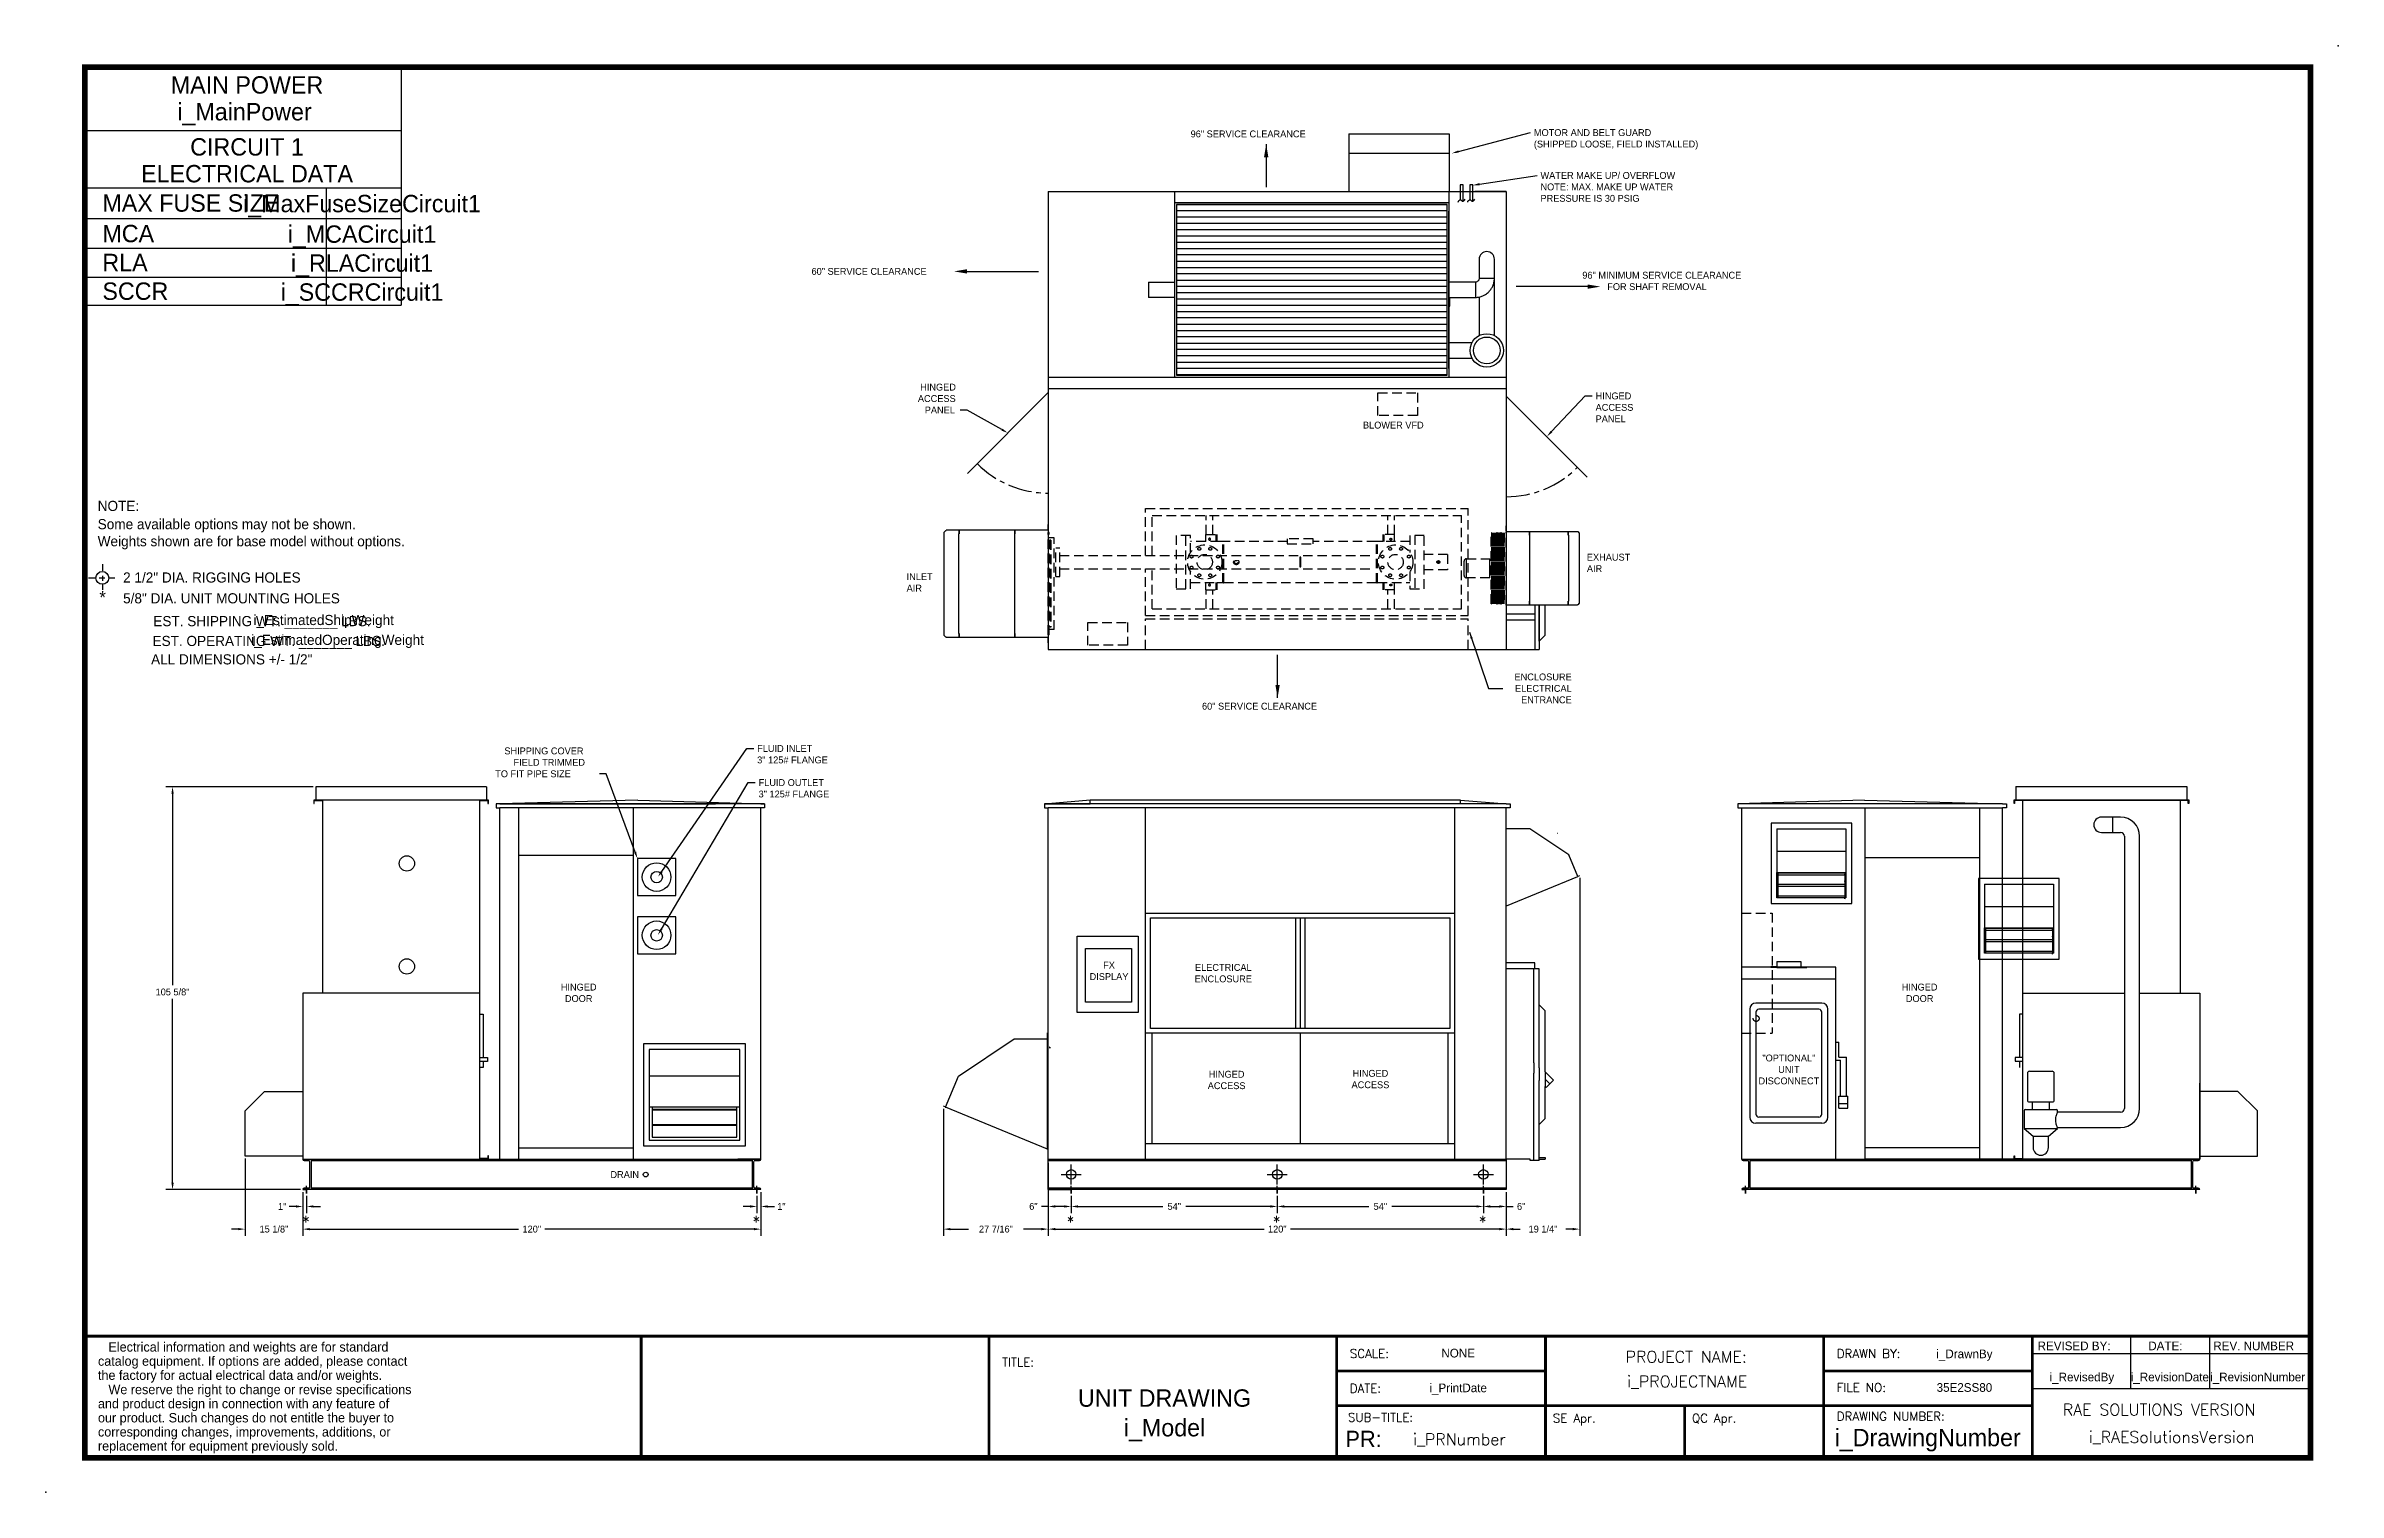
# Model space of a CAD drawing. Header units: inches. Extents: x -260 to 341, y -95 to 285.
import ezdxf
from ezdxf.enums import TextEntityAlignment as Align

# ---------------------------------------------------------------- set-up
doc = ezdxf.new("R2010")
doc.units = ezdxf.units.IN
doc.header["$MEASUREMENT"] = 0
doc.linetypes.add('CENTER', pattern=[2, 1.25, -0.25, 0.25, -0.25])
doc.linetypes.add('HIDDEN', pattern=[0.375, 0.25, -0.125])
doc.layers.get('0').update_dxf_attribs({"color": 10})
doc.layers.get('Defpoints').update_dxf_attribs({"color": 1})
doc.layers.add('C1E', color=1, linetype='Continuous')
doc.styles.add('ROMANS', font='romans.shx', dxfattribs={"height": 0.125})
doc.styles.add('SIMPLEX', font='SIMPLEX')
doc.dimstyles.get("Standard").update_dxf_attribs({"dimscale": 10, "dimtxt": 0.18, "dimasz": 0.18, "dimexe": 0.18, "dimexo": 0.0625, "dimgap": 0.09, "dimtad": 0, "dimtih": 1, "dimtoh": 1, "dimdec": 4, "dimzin": 0, "dimdsep": 46, "dimlunit": 5, "dimtxsty": 'Standard', "dimcen": -0.2, "dimadec": 0, "dimazin": 0, "dimtfac": 1, "dimtdec": 4, "dimtofl": 0, "dimtmove": 0, "dimatfit": 3, "dimfxl": 1, "dimfrac": 2, "dimtolj": 1, "dimtzin": 0, "dimarcsym": 0})

msp = doc.modelspace()

# ---------------------------------------------------------------- texts
at = {"color": 1}
for s, p in [('96" SERVICE CLEARANCE', (40.06506, 260.58902)), ('(SHIPPED LOOSE, FIELD INSTALLED)', (130.00519, 257.93639)), ('MOTOR AND BELT GUARD', (130.00519, 260.93639)), ('WATER MAKE UP/ OVERFLOW', (131.73338, 249.70606)), ('NOTE: MAX. MAKE UP WATER', (131.73338, 246.70606)), ('PRESSURE IS 30 PSIG', (131.73338, 243.70606)), ('60" SERVICE CLEARANCE', (-59.26472, 224.55577)), ('96" MINIMUM SERVICE CLEARANCE', (142.69256, 223.55577)), ('FOR SHAFT REMOVAL', (149.22382, 220.55577)), ('ACCESS', (-31.39327, 191.22425)), ('HINGED', (-30.79327, 194.22425)), ('HINGED', (146.17223, 191.9126)), ('PANEL', (-29.59327, 188.22425)), ('ACCESS', (146.17223, 188.9126)), ('PANEL', (146.17223, 185.9126)), ('BLOWER VFD', (85.21615, 184.26849)), ('60" SERVICE CLEARANCE', (43.04564, 110.59051)), ('SHIPPING COVER', (-139.73879, 98.86677)), ('FIELD TRIMMED', (-137.33879, 95.86677)), ('3" 125# FLANGE', (-73.50757, 96.50394)), ('FLUID INLET', (-73.50757, 99.50394)), ('TO FIT PIPE SIZE', (-142.13879, 92.86677)), ('FLUID OUTLET', (-73.13167, 90.57046)), ('3" 125# FLANGE', (-73.13167, 87.57046))]:
    msp.add_text(s, height=1.8, dxfattribs=at).set_placement(p)
at = {"lineweight": 30}
for s, height, p in [('NOTE:', 2.659392, (-246.29503, 162.65789)), ('Weights shown are for base model without options.', 2.659392, (-246.29503, 153.40072)), ('Some available options may not be shown.', 2.659392, (-246.29503, 157.88466)), ('2 1/2" DIA. RIGGING HOLES', 2.659392, (-239.6373, 143.89205)), ('5/8" DIA. UNIT MOUNTING HOLES', 2.659392, (-239.6373, 138.43725)), ('catalog equipment. If options are added, please contact', 2.4672094, (-246.23193, -61.3916)), ('   Electrical information and weights are for standard', 2.4672094, (-246.23193, -57.69078)), ('REVISED BY:', 2.278125, (261.97647, -57.31504)), ('DATE:', 2.278125, (290.98681, -57.31504)), ('REV. NUMBER', 2.278125, (308.02295, -57.31504)), ('the factory for actual electrical data and/or weights.', 2.4672094, (-246.23193, -65.09241)), ('and product design in connection with any feature of', 2.4672094, (-246.23193, -72.54071)), ('   We reserve the right to change or revise specifications', 2.4672094, (-246.23193, -68.83989)), ('our product. Such changes do not entitle the buyer to', 2.4672094, (-246.23193, -76.24152)), ('corresponding changes, improvements, additions, or ', 2.4672094, (-246.23193, -79.94234)), ('replacement for equipment previously sold.', 2.4672094, (-246.23193, -83.64315))]:
    msp.add_text(s, height=height, dxfattribs=at).set_placement(p)
for s, height, p in [('*', 3.27288, (-245.00374, 138.39119)), ('EST. SHIPPING WT. _______ LBS.', 2.659392, (-203.25475, 132.46112)), ('i_EstimatedShipWeight', 2.6624441, (-187.09083, 132.75163)), ('EST. OPERATING WT. _______ LBS.', 2.659392, (-201.48888, 127.25917)), ('i_EstimatedOperatingWeight', 2.659392, (-183.45196, 127.54968)), ('ALL DIMENSIONS +/- 1/2"', 2.659392, (-211.17238, 122.43283)), ('NONE', 2.278125, (110.16823, -59.21739)), ('i_DrawnBy', 2.278125, (242.81175, -59.41281)), ('i_PrintDate', 2.278125, (110.16823, -68.32989)), ('35E2SS80', 2.278125, (242.81175, -68.22689)), ('i_RevisedBy', 2.278125, (273.58638, -65.4837)), ('i_RevisionDate', 2.278125, (296.63633, -65.4837)), ('i_RevisionNumber', 2.278125, (319.642, -65.4837)), ('UNIT DRAWING', 4.55625, (33.2271, -72.13483)), ('i_Model', 4.55625, (33.2271, -79.90028)), ('i_DrawingNumber', 4.55625, (233.18827, -82.48768))]:
    msp.add_text(s, height=height, dxfattribs=at).set_placement(p, align=Align.CENTER)
at = {"color": 1, "style": 'ROMANS'}
for p in [(-192.76858, -25.09663), (-74.76858, -25.09663), (7.56493, -25.09663), (61.56493, -25.09663), (115.56493, -25.09663)]:
    msp.add_text('*', height=2.99066, dxfattribs=at).set_placement(p)
at = {"lineweight": 30, "style": 'SIMPLEX'}
for s, height, p in [('TITLE:', 2.278125, (-9.34879, -61.61588)), ('SCALE:', 2.278125, (81.77621, -59.33775)), ('DRAWN BY:', 2.278125, (209.35121, -59.33775)), ('FILE NO:', 2.278125, (209.35121, -68.23)), ('DATE:', 2.278125, (81.77621, -68.45025)), ('RAE SOLUTIONS VERSION', 3.02535, (268.59589, -74.4053)), ('SUB-TITLE:', 2.278125, (81.28256, -76.05947)), ('SE Apr.', 2.278125, (134.97105, -76.27118)), ('QC Apr.', 2.278125, (171.42105, -76.27118)), ('DRAWING NUMBER:', 2.278125, (209.35121, -75.78284))]:
    msp.add_text(s, height=height, dxfattribs=at).set_placement(p)
for s, p in [('PROJECT NAME:', (169.94161, -60.55255)), ('i_PROJECTNAME', (170.17165, -67.02806)), ('i_PRNumber', (110.48778, -82.17975)), ('i_RAESolutionsVersion', (297.13423, -81.59383))]:
    msp.add_text(s, height=3.02535, dxfattribs=at).set_placement(p, align=Align.CENTER)
at = {"lineweight": 30}
msp.add_text('PR:', height=4.271484, dxfattribs=at).set_placement((90.13921, -82.70614), align=Align.RIGHT)
at = {"color": 1, "ltscale": 5, "char_height": 1.8}
for s, insert, attachment_point in [('EXHAUST\\PAIR', (143.89034, 151.44659), 1), ('INLET\\PAIR', (-34.34021, 146.32915), 1), ('ENCLOSURE\\PELECTRICAL\\PENTRANCE', (139.90898, 112.23006), 9), ('FX\\PDISPLAY', (18.68219, 42.10278), 5), ('ELECTRICAL\\PENCLOSURE', (48.63149, 41.50585), 5), ('105 5/8"', (-226.6885, 36.57774), 5), ('HINGED\\PDOOR', (-120.27426, 36.34749), 5), ('HINGED\\PDOOR', (231.08093, 36.34749), 5), ('"OPTIONAL"\\PUNIT\\PDISCONNECT', (196.81571, 20.17556), 2), ('HINGED\\PACCESS', (49.49808, 13.50385), 5), ('HINGED\\PACCESS', (87.17726, 13.74369), 5), ('DRAIN', (-104.46713, -12.17384), 9), ('\\A1;1"', (-197.9584, -19.63836), 5), ('\\A1;1"', (-67.1584, -19.63836), 5), ('\\A1;6"', (-1.12489, -19.63836), 5), ('\\A1;54"', (35.77511, -19.63836), 5), ('\\A1;54"', (89.77511, -19.63836), 5), ('\\A1;6"', (126.67511, -19.63836), 5), ('\\A1;15 1/8"', (-200.1209, -25.57782), 5), ('\\A1;120"', (-132.5584, -25.57782), 5), ('\\A1;120"', (62.77511, -25.57782), 5)]:
    msp.add_mtext(s, dxfattribs=dict(at, insert=insert, attachment_point=attachment_point))
at = {"layer": 'C1E', "lineweight": 30}
for s, p in [('MAIN POWER', (-207.16648, 272.05752)), ('i_MainPower', (-207.83174, 265.03456)), ('CIRCUIT 1', (-207.16648, 255.81609)), ('ELECTRICAL DATA', (-207.16648, 248.79313)), ('i_MaxFuseSizeCircuit1', (-177.04221, 240.95177)), ('i_MCACircuit1', (-177.04221, 232.94943)), ('i_RLACircuit1', (-177.04221, 225.35568)), ('i_SCCRCircuit1', (-177.04221, 217.76193))]:
    msp.add_text(s, height=4.55625, dxfattribs=at).set_placement(p, align=Align.CENTER)
for s, p in [('MAX FUSE SIZE', (-245.06623, 241.10542)), ('MCA', (-245.06623, 233.10308)), ('RLA', (-245.06623, 225.50933)), ('SCCR', (-245.06623, 217.99466))]:
    msp.add_text(s, height=4.55625, dxfattribs=at).set_placement(p)

# ---------------------------------------------------------------- blocks, each defined once
blk = doc.blocks.new('*D17')
at = {"color": 0, "lineweight": -2, "ltscale": 5}
for p, q in [((-24.67, 5.99), (-24.67, -27.38)), ((2.78, -8.23), (2.78, -27.38)), ((-22.87, -25.58), (-18.15, -25.58)), ((0.98, -25.58), (-3.75, -25.58))]:
    blk.add_line(p, q, dxfattribs=at)
at = {"color": 0, "ltscale": 5}
for points in [[(-22.87, -25.28), (-22.87, -25.88), (-24.67, -25.58)], [(0.98, -25.28), (0.98, -25.88), (2.78, -25.58)]]:
    blk.add_solid(points, dxfattribs=at)
at = {"layer": 'Defpoints', "color": 0, "ltscale": 5}
for p in [(-24.67, 6.62), (2.78, -7.61), (2.78, -25.58)]:
    blk.add_point(p, dxfattribs=at)
at = {"color": 0, "ltscale": 5, "insert": (-10.95, -25.58), "char_height": 1.8, "attachment_point": 5}
blk.add_mtext('\\A1;27 7/16"', dxfattribs=at)
blk = doc.blocks.new('*D18')
at = {"color": 0, "lineweight": -2, "ltscale": 5}
for p, q in [((142.01, 66.48), (142.01, -27.38)), ((122.78, -15.86), (122.78, -27.38)), ((124.58, -25.58), (126.39, -25.58)), ((140.21, -25.58), (138.39, -25.58))]:
    blk.add_line(p, q, dxfattribs=at)
at = {"color": 0, "ltscale": 5}
for points in [[(124.58, -25.28), (124.58, -25.88), (122.78, -25.58)], [(140.21, -25.28), (140.21, -25.88), (142.01, -25.58)]]:
    blk.add_solid(points, dxfattribs=at)
at = {"layer": 'Defpoints', "color": 0, "ltscale": 5}
for p in [(142.01, 67.11), (122.78, -15.23), (122.78, -25.58)]:
    blk.add_point(p, dxfattribs=at)
at = {"color": 0, "ltscale": 5, "insert": (132.39, -25.58), "char_height": 1.8, "attachment_point": 5}
blk.add_mtext('\\A1;19 1/4"', dxfattribs=at)

# ---------------------------------------------------------------- dimensions: what is measured, and where the dimension line sits
at = {"ltscale": 5}
for base, p1, p2, picture, middle in [((122.77511, -25.57782), (142.00811, 67.10831), (122.77511, -15.23476), '*D18', (132.39161, -25.57782)), ((2.77511, -25.57782), (-24.66683, 6.61841), (2.77511, -7.60976), '*D17', (-10.94586, -25.57782))]:
    dim = msp.add_linear_dim(base=base, p1=p1, p2=p2, dimstyle='Standard', override={"dimpost": '"'}, dxfattribs=at)
    dim.commit()
    dim.dimension.update_dxf_attribs({"geometry": picture, "text_midpoint": middle})

# ---------------------------------------------------------------- linework, layer by layer
at = {"color": 1, "ltscale": 5}
for p, q in [((59.8684, 258.77774), (59.8684, 247.4953)), ((2.77511, 246.37709), (122.77511, 246.37709)), ((2.77511, 246.37709), (2.77511, 126.37709)), ((2.77511, 246.37709), (17.77511, 246.37709)), ((111.45403, 248.1557), (110.72246, 248.1557)), ((110.72246, 248.1557), (110.72246, 244.22411)), ((111.45403, 243.8577), (111.45403, 248.1557)), ((111.45403, 246.37709), (113.24681, 246.37709)), ((113.97838, 248.1557), (113.24681, 248.1557)), ((113.24681, 248.1557), (113.24681, 244.22411)), ((113.97838, 243.8577), (113.97838, 248.1557)), ((122.77511, 246.37709), (114.52511, 246.37709)), ((122.77511, 246.37709), (122.77511, 126.37709)), ((-20.10137, 225.45577), (0.17232, 225.45577)), ((145.65159, 221.45577), (125.3779, 221.45577)), ((2.77511, 193.70962), (-18.43809, 172.49642)), ((2.77511, 197.75209), (122.77511, 197.75209)), ((2.77511, 194.75209), (122.77511, 194.75209)), ((122.77511, 194.75209), (122.77511, 188.75209)), ((122.77511, 192.75209), (143.98831, 171.53889)), ((-24.47933, 157.14461), (-24.07606, 157.58111)), ((-24.47933, 130.01761), (-24.47933, 157.14461)), ((-24.07606, 157.58111), (-24.01924, 157.58111)), ((2.71161, 157.64361), (-23.96058, 157.64361)), ((-20.65102, 130.51861), (-20.65102, 156.64361)), ((-20.65066, 130.51861), (-20.65066, 156.64361)), ((-20.60215, 157.58011), (-20.60215, 156.64361)), ((-20.60178, 157.58011), (-20.60215, 157.58011)), ((-20.60215, 156.64361), (-20.60178, 156.64361)), ((-20.60178, 156.64361), (-20.60178, 157.58011)), ((-6.02219, 130.51861), (-6.02219, 156.64361)), ((-6.02164, 130.51861), (-6.02164, 156.64361)), ((-6.00384, 157.58011), (-6.00384, 156.64361)), ((-6.00329, 157.58011), (-6.00329, 157.58111)), ((-6.00329, 156.64361), (-6.00329, 157.58011)), ((2.71161, 157.64361), (2.71161, 159.08111)), ((2.71161, 157.64361), (2.71161, 157.58111)), ((2.77511, 159.08111), (2.71261, 159.08111)), ((2.71261, 157.64461), (2.71261, 159.08111)), ((2.71261, 157.64461), (2.77511, 157.64461)), ((2.77511, 157.64461), (2.77511, 159.08111)), ((2.77511, 157.64461), (2.77511, 129.51761)), ((122.71886, 157.35192), (122.71886, 158.78842)), ((122.71886, 158.78842), (122.78136, 158.78842)), ((122.78136, 157.35192), (122.71886, 157.35192)), ((122.71886, 157.35192), (122.71886, 137.97492)), ((122.78136, 157.35192), (122.78136, 158.78842)), ((122.78236, 158.78842), (122.78236, 157.35092)), ((122.78236, 157.35092), (122.78236, 157.28842)), ((122.78236, 157.28842), (141.3706, 157.28842)), ((122.78236, 157.28742), (128.84298, 157.28742)), ((128.84298, 157.28742), (128.84298, 157.28842)), ((128.84298, 156.35092), (128.84298, 157.28742)), ((128.84353, 157.28742), (139.02756, 157.28742)), ((128.84353, 157.28742), (128.84353, 156.35092)), ((128.86133, 156.35092), (128.86133, 138.97592)), ((128.86188, 156.35092), (128.86188, 138.97592)), ((139.02756, 156.35092), (139.02756, 157.28742)), ((139.02756, 157.28742), (139.02793, 157.28742)), ((139.02793, 156.35092), (139.02756, 156.35092)), ((139.02793, 157.28742), (141.37153, 157.28742)), ((139.02793, 157.28742), (139.02793, 156.35092)), ((139.07643, 156.35092), (139.07643, 138.97592)), ((139.0768, 156.35092), (139.0768, 138.97592)), ((141.37153, 157.28742), (141.42927, 157.28742)), ((141.42926, 157.28842), (141.48609, 157.28842)), ((141.48609, 157.28842), (141.88936, 156.85192)), ((141.88936, 156.85192), (141.88936, 138.47492)), ((128.84298, 138.97592), (128.84298, 138.03942)), ((128.84353, 138.03942), (128.84353, 138.97592)), ((139.02756, 138.97592), (139.02756, 138.03942)), ((139.02793, 138.97592), (139.02756, 138.97592)), ((139.02793, 138.03942), (139.02793, 138.97592)), ((141.88936, 138.47492), (141.48609, 138.03842)), ((122.78136, 137.97492), (122.71886, 137.97492)), ((122.71886, 137.97492), (122.71886, 136.53842)), ((122.71886, 136.53842), (122.78136, 136.53842)), ((122.78136, 137.97492), (122.78136, 136.53842)), ((122.78236, 138.03942), (128.84298, 138.03942)), ((122.78236, 137.97592), (122.78236, 138.03842)), ((122.78236, 138.03842), (141.3706, 138.03842)), ((122.78236, 137.97592), (122.78236, 136.53842)), ((128.84298, 138.03942), (128.84298, 138.03842)), ((128.84353, 138.03942), (139.02756, 138.03942)), ((139.02756, 138.03942), (139.02793, 138.03942)), ((139.02793, 138.03942), (141.37153, 138.03942)), ((141.37153, 138.03942), (141.42927, 138.03942)), ((141.48609, 138.03842), (141.42926, 138.03842)), ((-24.07606, 129.58111), (-24.47933, 130.01761)), ((-24.01924, 129.58111), (-24.07606, 129.58111)), ((-23.9615, 129.58211), (-24.01924, 129.58211)), ((-23.96058, 129.51861), (-23.96058, 129.58111)), ((2.71161, 129.51861), (-23.96058, 129.51861)), ((-20.60215, 129.58211), (-20.60215, 130.51861)), ((-20.60215, 130.51861), (-20.60178, 130.51861)), ((-20.60178, 129.58211), (-20.60215, 129.58211)), ((-20.60178, 130.51861), (-20.60178, 129.58211)), ((-6.00384, 129.58211), (-6.00384, 130.51861)), ((-6.00329, 130.51861), (-6.00329, 129.58211)), ((-6.00329, 129.58211), (-6.00329, 129.58111)), ((2.71161, 129.51861), (2.71161, 129.58111)), ((2.71161, 128.08111), (2.71161, 129.51861)), ((2.71261, 129.51761), (2.77511, 129.51761)), ((2.71261, 129.51761), (2.71261, 128.08111)), ((2.77511, 128.08111), (2.71261, 128.08111)), ((2.77511, 129.51761), (2.77511, 128.08111)), ((2.77511, 126.37709), (122.77511, 126.37709)), ((2.77511, 126.37709), (122.77511, 126.37709)), ((-189.8084, 90.39024), (-228.4885, 90.39024)), ((-226.6885, 88.59024), (-226.6885, 38.37774)), ((-140.9334, 85.89024), (-141.9334, 85.89024)), ((-141.9334, 85.89024), (-141.9334, 84.89024)), ((-141.9334, 84.89024), (-140.9334, 84.89024)), ((-104.7459, 86.89024), (-140.9334, 85.89024)), ((-140.9334, 85.89024), (-84.40406, 85.89024)), ((-71.5584, 85.89024), (-140.9334, 85.89024)), ((-140.9334, -7.23476), (-140.9334, 84.89024)), ((-71.5584, 84.89024), (-140.9334, 84.89024)), ((-135.9334, -7.23476), (-135.9334, 84.89024)), ((-105.9334, -7.23476), (-105.9334, 84.89024)), ((-104.7459, 86.89024), (-71.5584, 85.89024)), ((-72.5584, 85.89024), (-71.5584, 85.89024)), ((-72.5584, -7.23476), (-72.5584, 84.89024)), ((-71.5584, 85.89024), (-71.5584, 84.89024)), ((2.77511, 85.89024), (1.77511, 85.89024)), ((1.77511, 85.89024), (1.77511, 84.89024)), ((1.77511, 85.89024), (13.77511, 85.89024)), ((1.77511, 84.89024), (2.77511, 84.89024)), ((13.77511, 86.89024), (2.77511, 85.89024)), ((122.77511, 85.89024), (2.77511, 85.89024)), ((2.77511, -7.23476), (2.77511, 84.89024)), ((123.77511, 84.89024), (2.77511, 84.89024)), ((13.77511, 85.89024), (13.77511, 86.89024)), ((110.77511, 86.89024), (13.77511, 86.89024)), ((28.27511, -7.23476), (28.27511, 84.89024)), ((109.27511, -7.23476), (109.27511, 84.89024)), ((110.77511, 85.89024), (110.77511, 86.89024)), ((110.77511, 86.89024), (122.77511, 85.89024)), ((122.77511, 85.89024), (110.77511, 85.89024)), ((122.77511, 85.89024), (123.77511, 85.89024)), ((122.77511, -7.23476), (122.77511, 84.89024)), ((123.77511, 85.89024), (123.77511, 84.89024)), ((216.63869, 86.89024), (183.45119, 85.89024)), ((252.82619, 85.89024), (183.45119, 85.89024)), ((184.45119, 85.89024), (183.45119, 85.89024)), ((183.45119, 85.89024), (183.45119, 84.89024)), ((183.45119, 84.89024), (184.45119, 84.89024)), ((183.45119, 84.89024), (252.82619, 84.89024)), ((184.45119, -7.23476), (184.45119, 84.89024)), ((216.63869, 86.89024), (252.82619, 85.89024)), ((216.82619, -7.23476), (216.82619, 84.89024)), ((246.82619, -7.23476), (246.82619, 84.89024)), ((252.82619, 85.89024), (253.82619, 85.89024)), ((252.82619, -7.23476), (252.82619, 84.89024)), ((253.82619, 84.89024), (252.82619, 84.89024)), ((253.82619, 85.89024), (253.82619, 84.89024)), ((128.96173, 79.35413), (122.90111, 79.35413)), ((139.14576, 72.54938), (128.96173, 79.35413)), ((136.1906, 78.23081), (136.2531, 78.23081)), ((-135.9334, 72.41501), (-105.9334, 72.41501)), ((141.48935, 66.89143), (139.14576, 72.54938)), ((-140.9334, -7.23476), (-140.9334, 68.89024)), ((-94.8585, 71.55044), (-104.87476, 71.55044)), ((-104.87476, 71.55044), (-104.87476, 61.83131)), ((-94.8585, 61.83131), (-94.8585, 71.55044)), ((122.83761, 59.16563), (141.48935, 66.89143)), ((141.60484, 66.94127), (142.00811, 67.10831)), ((216.82619, 71.83418), (246.82619, 71.83418)), ((-104.87476, 61.83131), (-94.8585, 61.83131)), ((-94.8585, 56.28801), (-104.87476, 56.28801)), ((-104.87476, 56.28801), (-104.87476, 46.56887)), ((-94.8585, 46.56887), (-94.8585, 56.28801)), ((28.27511, 57.25585), (109.27511, 57.25585)), ((29.52511, 56.00585), (108.02511, 56.00585)), ((29.52511, 27.00585), (29.52511, 56.00585)), ((67.52511, 56.00585), (67.52511, 45.12987)), ((68.77511, 56.00585), (68.77511, 45.12987)), ((70.02511, 56.00585), (70.02511, 45.12987)), ((108.02511, 56.00585), (108.02511, 27.00585)), ((-104.87476, 46.56887), (-94.8585, 46.56887)), ((67.52511, 37.96356), (67.52511, 27.00585)), ((68.77511, 37.96356), (68.77511, 27.00585)), ((70.02511, 37.96356), (70.02511, 27.00585)), ((-226.6885, -13.43476), (-226.6885, 34.77774)), ((-20.78873, 14.51171), (-6.19079, 24.26574)), ((-6.19079, 24.26574), (2.52411, 24.26574)), ((2.52411, 24.26574), (2.52511, 24.26574)), ((2.58761, 24.26574), (2.52511, 24.26574)), ((2.58761, 24.39274), (2.58761, 25.82924)), ((2.58761, -4.67276), (2.58761, 24.26574)), ((109.27511, 25.75585), (28.27511, 25.75585)), ((108.02511, 27.00585), (29.52511, 27.00585)), ((30.02511, -3.14083), (30.02511, 25.75585)), ((107.52511, -3.14083), (107.52511, 25.75585)), ((-24.14808, 6.40153), (-20.78873, 14.51171)), ((-24.26356, 6.45136), (-24.66683, 6.61841)), ((-24.20674, 6.42583), (-24.14808, 6.40153)), ((2.52411, -4.64645), (-24.14808, 6.40153)), ((-135.9334, -4.23476), (-105.9334, -4.23476)), ((2.58761, -4.67276), (2.52511, -4.67276)), ((28.27511, -3.14083), (109.27511, -3.14083)), ((246.82619, -4.23476), (216.82619, -4.23476)), ((-207.6834, -7.10976), (-207.6834, -27.37782)), ((-192.5584, -7.23476), (-72.5584, -7.23476)), ((-192.5584, -7.23476), (-192.5584, -7.23476)), ((-192.1834, -7.60976), (-191.0584, -7.60976)), ((-190.6834, -14.48476), (-190.6834, -7.98476)), ((-190.3084, -15.23476), (-190.3084, -7.23476)), ((-190.3084, -7.60976), (-74.8084, -7.60976)), ((-143.9334, -7.23476), (-140.9334, -7.23476)), ((-140.9334, -7.23476), (-134.9334, -7.23476)), ((-72.5584, -7.23476), (-78.5584, -7.23476)), ((-74.8084, -7.23476), (-74.8084, -15.23476)), ((-74.4334, -7.98476), (-74.4334, -14.48476)), ((-74.0584, -7.60976), (-72.9334, -7.60976)), ((-72.5584, -7.23476), (-72.5584, -7.23476)), ((2.77511, -7.23476), (122.77511, -7.23476)), ((2.77511, -15.23476), (2.77511, -7.23476)), ((2.77511, -7.60976), (122.77511, -7.60976)), ((122.77511, -7.23476), (122.77511, -15.23476)), ((184.45119, -7.23476), (184.45119, -7.23476)), ((184.45119, -7.23476), (304.45119, -7.23476)), ((184.82619, -7.60976), (185.95119, -7.60976)), ((186.32619, -14.48476), (186.32619, -7.98476)), ((186.70119, -15.23476), (186.70119, -7.23476)), ((186.70119, -7.60976), (302.20119, -7.60976)), ((246.82619, -7.23476), (216.82619, -7.23476)), ((252.82619, -7.23476), (246.82619, -7.23476)), ((255.82619, -7.23476), (252.82619, -7.23476)), ((255.82619, -7.23476), (252.82619, -7.23476)), ((302.20119, -7.23476), (302.20119, -15.23476)), ((302.57619, -7.98476), (302.57619, -14.48476)), ((302.95119, -7.60976), (304.07619, -7.60976)), ((304.45119, -7.23476), (304.45119, -7.23476)), ((-193.1834, -15.23476), (-228.4885, -15.23476)), ((-72.5584, -15.23476), (-192.5584, -15.23476)), ((-192.5584, -15.23476), (-192.5584, -15.23476)), ((-192.5584, -15.23476), (-191.5584, -15.23476)), ((-192.5584, -15.85976), (-192.5584, -21.43836)), ((-192.5584, -16.48476), (-192.5584, -27.37782)), ((-192.5584, -16.48476), (-192.5584, -27.37782)), ((-191.0584, -14.85976), (-192.1834, -14.85976)), ((-191.5584, -16.23476), (-191.5584, -14.23476)), ((-191.5584, -15.23476), (-191.5584, -16.23476)), ((-191.5584, -16.85976), (-191.5584, -21.43836)), ((-74.8084, -14.85976), (-190.3084, -14.85976)), ((-72.9334, -14.85976), (-74.0584, -14.85976)), ((-73.5584, -16.23476), (-73.5584, -14.23476)), ((-72.5584, -15.23476), (-73.5584, -15.23476)), ((-73.5584, -15.23476), (-73.5584, -16.23476)), ((-73.5584, -16.85976), (-73.5584, -21.43836)), ((-72.5584, -15.23476), (-72.5584, -15.23476)), ((-72.5584, -15.85976), (-72.5584, -27.37782)), ((-72.5584, -15.85976), (-72.5584, -21.43836)), ((122.77511, -14.85976), (2.77511, -14.85976)), ((122.77511, -15.23476), (2.77511, -15.23476)), ((2.77511, -15.23476), (8.77511, -15.23476)), ((2.77511, -15.85976), (2.77511, -21.43836)), ((2.77511, -16.48476), (2.77511, -27.37782)), ((8.77511, -16.23476), (8.77511, -14.23476)), ((8.77511, -15.23476), (8.77511, -16.23476)), ((8.77511, -16.85976), (8.77511, -21.43836)), ((8.77511, -17.48476), (8.77511, -21.43836)), ((62.77511, -16.23476), (62.77511, -14.23476)), ((62.77511, -15.23476), (62.77511, -16.23476)), ((62.77511, -16.85976), (62.77511, -21.43836)), ((62.77511, -17.48476), (62.77511, -21.43836)), ((116.77511, -16.23476), (116.77511, -14.23476)), ((122.77511, -15.23476), (116.77511, -15.23476)), ((116.77511, -15.23476), (116.77511, -16.23476)), ((116.77511, -16.85976), (116.77511, -21.43836)), ((116.77511, -17.48476), (116.77511, -21.43836)), ((122.77511, -15.85976), (122.77511, -21.43836)), ((122.77511, -16.48476), (122.77511, -27.37782)), ((304.45119, -15.23476), (184.45119, -15.23476)), ((184.45119, -15.23476), (184.45119, -15.23476)), ((184.45119, -15.23476), (185.45119, -15.23476)), ((185.95119, -14.85976), (184.82619, -14.85976)), ((185.45119, -16.23476), (185.45119, -14.23476)), ((185.45119, -15.23476), (185.45119, -16.23476)), ((302.20119, -14.85976), (186.70119, -14.85976)), ((304.07619, -14.85976), (302.95119, -14.85976)), ((303.45119, -16.23476), (303.45119, -14.23476)), ((304.45119, -15.23476), (303.45119, -15.23476)), ((303.45119, -15.23476), (303.45119, -16.23476)), ((304.45119, -15.23476), (304.45119, -15.23476)), ((-194.3584, -19.63836), (-196.1584, -19.63836)), ((-189.7584, -19.63836), (-187.9584, -19.63836)), ((-75.3584, -19.63836), (-77.1584, -19.63836)), ((-70.7584, -19.63836), (-68.9584, -19.63836)), ((2.77511, -19.63836), (0.97511, -19.63836)), ((6.97511, -19.63836), (4.57511, -19.63836)), ((10.57511, -19.63836), (32.77511, -19.63836)), ((60.97511, -19.63836), (38.77511, -19.63836)), ((64.57511, -19.63836), (86.77511, -19.63836)), ((114.97511, -19.63836), (92.77511, -19.63836)), ((118.57511, -19.63836), (120.97511, -19.63836)), ((122.77511, -19.63836), (124.57511, -19.63836)), ((-209.4834, -25.57782), (-211.2834, -25.57782)), ((-190.7584, -25.57782), (-188.9584, -25.57782)), ((-190.7584, -25.57782), (-136.0084, -25.57782)), ((-74.3584, -25.57782), (-129.1084, -25.57782)), ((4.57511, -25.57782), (59.32511, -25.57782)), ((120.97511, -25.57782), (66.22511, -25.57782))]:
    msp.add_line(p, q, dxfattribs=at)
at = {"color": 1, "linetype": 'Continuous'}
for p, q in [((81.52511, 261.50209), (81.52511, 256.41109)), ((81.52511, 261.50209), (107.77511, 261.50209)), ((107.77511, 261.50209), (107.77511, 256.41109)), ((81.52511, 256.41109), (107.77511, 256.41109)), ((81.52511, 256.41109), (81.52511, 246.37709)), ((107.77511, 256.41109), (107.77511, 246.37709)), ((35.90011, 246.37709), (107.77511, 246.37709)), ((35.90011, 243.50209), (35.90011, 246.37709)), ((107.77511, 243.50209), (107.77511, 246.37709)), ((35.90011, 241.25209), (35.90011, 243.50209)), ((35.90011, 243.50209), (107.77511, 243.50209)), ((35.90011, 200.00209), (35.90011, 241.25209)), ((35.91611, 241.25209), (35.90011, 241.25209)), ((35.91611, 200.00209), (35.91611, 241.25209)), ((107.27511, 243.00209), (36.40011, 243.00209)), ((36.40011, 243.00209), (36.40011, 198.25209)), ((107.27476, 242.93195), (36.43032, 242.93195)), ((107.27476, 241.33195), (36.43032, 241.33195)), ((107.27511, 198.25209), (107.27511, 243.00209)), ((107.75911, 241.25209), (107.77511, 241.25209)), ((107.75911, 200.00209), (107.75911, 241.25209)), ((107.77511, 241.25209), (107.77511, 243.50209)), ((107.77511, 200.00209), (107.77511, 241.25209)), ((107.27476, 239.64306), (36.43032, 239.64306)), ((107.27476, 238.04306), (36.43032, 238.04306)), ((107.27476, 236.35417), (36.43032, 236.35417)), ((107.27476, 234.66528), (36.43032, 234.66528)), ((107.27476, 233.06528), (36.43032, 233.06528)), ((107.27476, 231.3764), (36.43032, 231.3764)), ((107.27476, 229.7764), (36.43032, 229.7764)), ((115.65011, 228.643), (115.65011, 225.643)), ((119.65011, 225.643), (119.65011, 228.643)), ((29.00911, 222.62709), (29.00911, 218.62701)), ((29.00911, 222.62709), (35.90011, 222.62709)), ((107.27476, 228.08751), (36.43032, 228.08751)), ((107.27476, 226.39862), (36.43032, 226.39862)), ((107.27476, 224.79862), (36.43032, 224.79862)), ((107.27476, 223.10973), (36.43032, 223.10973)), ((114.66611, 222.62709), (107.77511, 222.62709)), ((114.66611, 222.62709), (114.66611, 218.62701)), ((115.65011, 225.643), (115.65011, 223.643)), ((115.65011, 223.643), (119.65019, 223.643)), ((119.65011, 223.643), (119.65011, 225.643)), ((119.65011, 208.65149), (119.65011, 223.643)), ((35.90011, 218.62709), (29.00911, 218.62709)), ((107.27476, 221.50973), (36.43032, 221.50973)), ((107.27476, 219.82084), (36.43032, 219.82084)), ((107.27476, 218.13195), (36.43032, 218.13195)), ((107.27476, 216.53195), (36.43032, 216.53195)), ((107.77511, 218.62709), (114.66611, 218.62709)), ((108.02511, 218.37709), (107.77511, 218.37709)), ((107.77511, 216.37709), (108.02511, 216.37709)), ((108.02511, 216.37709), (108.02511, 218.37709)), ((115.65011, 218.72864), (115.65011, 208.635)), ((107.27476, 214.84306), (36.43032, 214.84306)), ((107.27476, 213.24306), (36.43032, 213.24306)), ((107.27476, 211.55417), (36.43032, 211.55417)), ((107.27476, 209.86528), (36.43032, 209.86528)), ((107.27476, 208.26528), (36.43032, 208.26528)), ((107.27476, 206.5764), (36.43032, 206.5764)), ((107.27476, 204.9764), (36.43032, 204.9764)), ((113.77502, 206.75209), (107.77511, 206.75209)), ((35.90011, 197.75209), (35.90011, 200.00209)), ((35.91611, 200.00209), (35.90011, 200.00209)), ((36.40011, 198.25209), (107.27511, 198.25209)), ((107.27476, 203.28751), (36.43032, 203.28751)), ((107.27476, 201.59862), (36.43032, 201.59862)), ((107.27476, 199.99862), (36.43032, 199.99862)), ((107.27476, 198.30973), (36.43032, 198.30973)), ((107.75911, 200.00209), (107.77511, 200.00209)), ((107.77511, 202.75209), (113.77502, 202.75209)), ((107.77511, 197.75209), (107.77511, 200.00209)), ((35.90011, 197.75209), (107.77511, 197.75209)), ((-144.4334, 90.39024), (-189.1834, 90.39024)), ((-189.1834, 90.39024), (-189.1834, 86.89024)), ((-144.4334, 90.39024), (-144.4334, 86.89024)), ((256.32619, 90.40624), (301.07619, 90.40624)), ((256.32619, 90.40624), (256.32619, 86.90624)), ((301.07619, 90.40624), (301.07619, 86.90624)), ((-189.6834, 86.89024), (-189.6834, 86.01024)), ((-187.4334, 86.89024), (-189.6834, 86.89024)), ((-189.6834, 86.01024), (-189.5584, 86.01024)), ((-189.5584, 86.76524), (-187.4334, 86.76524)), ((-189.5584, 86.01024), (-189.5584, 86.76524)), ((-187.4334, 86.89024), (-187.4334, 86.87424)), ((-146.1834, 86.89024), (-187.4334, 86.89024)), ((-146.1834, 86.87424), (-187.4334, 86.87424)), ((-187.4334, 86.76524), (-187.4334, 36.28124)), ((-143.9334, 86.89024), (-146.1834, 86.89024)), ((-146.1834, 86.89024), (-146.1834, 86.87424)), ((-146.1834, 36.28124), (-146.1834, 86.76524)), ((-146.1834, 86.76524), (-144.0584, 86.76524)), ((-144.0584, 86.76524), (-144.0584, 86.01024)), ((-144.0584, 86.01024), (-143.9334, 86.01024)), ((-143.9334, 86.01024), (-143.9334, 86.89024)), ((255.82619, 86.02624), (255.82619, 86.90624)), ((255.82619, 86.90624), (258.07619, 86.90624)), ((255.95119, 86.02624), (255.82619, 86.02624)), ((255.95119, 86.78124), (255.95119, 86.02624)), ((258.07619, 86.78124), (255.95119, 86.78124)), ((258.07619, 86.90624), (258.07619, 86.89024)), ((258.07619, 86.90624), (299.32619, 86.90624)), ((258.07619, 86.89024), (299.32619, 86.89024)), ((258.07619, 36.29724), (258.07619, 86.78124)), ((299.32619, 86.90624), (301.57619, 86.90624)), ((299.32619, 86.90624), (299.32619, 86.89024)), ((299.32619, 86.78124), (299.32619, 36.29724)), ((301.45119, 86.78124), (299.32619, 86.78124)), ((301.45119, 86.02624), (301.45119, 86.78124)), ((301.57619, 86.02624), (301.45119, 86.02624)), ((301.57619, 86.90624), (301.57619, 86.02624)), ((213.27222, 80.85413), (192.14722, 80.85413)), ((192.14722, 80.85413), (192.14722, 59.72913)), ((193.64722, 79.35413), (211.77222, 79.35413)), ((213.27222, 59.72913), (213.27222, 80.85413)), ((281.71711, 82.40624), (278.70119, 82.40624)), ((278.70119, 78.40624), (281.71711, 78.40624)), ((281.71711, 78.40557), (281.71711, 82.40691)), ((283.71711, 82.40624), (281.71711, 82.40624)), ((281.71711, 78.40624), (283.71711, 78.40624)), ((284.71711, 77.40624), (284.71711, 6.04716)), ((288.71711, 6.04716), (288.71711, 77.40624)), ((193.64722, 61.22913), (193.64722, 67.86068)), ((193.70972, 61.29163), (193.70972, 67.86068)), ((193.95972, 67.86068), (193.95972, 67.72913)), ((211.45972, 67.72913), (193.95972, 67.72913)), ((193.95972, 67.72913), (193.95972, 67.22913)), ((211.45972, 67.22913), (193.95972, 67.22913)), ((193.95972, 67.22913), (193.95972, 64.72913)), ((211.45972, 67.86068), (211.45972, 67.72913)), ((211.45972, 67.72913), (211.45972, 67.22913)), ((211.45972, 67.22913), (211.45972, 64.72913)), ((211.70972, 67.86068), (211.70972, 61.29163)), ((211.77222, 67.86068), (211.77222, 61.22913)), ((267.66112, 66.34913), (246.53612, 66.34913)), ((246.53612, 66.34913), (246.53612, 45.22413)), ((267.66112, 45.22413), (267.66112, 66.34913)), ((211.77222, 61.22913), (193.64722, 61.22913)), ((211.70972, 61.29163), (193.70972, 61.29163)), ((211.45972, 64.72913), (193.95972, 64.72913)), ((193.95972, 64.72913), (193.95972, 64.22913)), ((211.45972, 64.22913), (193.95972, 64.22913)), ((193.95972, 64.22913), (193.95972, 61.72913)), ((211.45972, 61.72913), (193.95972, 61.72913)), ((193.95972, 61.72913), (193.95972, 61.29163)), ((211.45972, 64.72913), (211.45972, 64.22913)), ((211.45972, 64.22913), (211.45972, 61.72913)), ((211.45972, 61.72913), (211.45972, 61.29163)), ((248.03612, 64.84913), (266.16112, 64.84913)), ((192.14722, 59.72913), (213.27222, 59.72913)), ((248.03612, 46.72413), (248.03612, 53.35568)), ((248.09862, 46.78663), (248.09862, 53.35568)), ((248.34862, 53.35568), (248.34862, 53.22413)), ((265.84862, 53.22413), (248.34862, 53.22413)), ((248.34862, 53.22413), (248.34862, 52.72413)), ((265.84862, 52.72413), (248.34862, 52.72413)), ((248.34862, 52.72413), (248.34862, 50.22413)), ((265.84862, 50.22413), (248.34862, 50.22413)), ((248.34862, 50.22413), (248.34862, 49.72413)), ((265.84862, 49.72413), (248.34862, 49.72413)), ((248.34862, 49.72413), (248.34862, 47.22413)), ((265.84862, 53.35568), (265.84862, 53.22413)), ((265.84862, 53.22413), (265.84862, 52.72413)), ((265.84862, 52.72413), (265.84862, 50.22413)), ((265.84862, 50.22413), (265.84862, 49.72413)), ((265.84862, 49.72413), (265.84862, 47.22413)), ((266.09862, 53.35568), (266.09862, 46.78663)), ((266.16112, 53.35568), (266.16112, 46.72413)), ((246.53612, 45.22413), (267.66112, 45.22413)), ((266.16112, 46.72413), (248.03612, 46.72413)), ((266.09862, 46.78663), (248.09862, 46.78663)), ((265.84862, 47.22413), (248.34862, 47.22413)), ((248.34862, 47.22413), (248.34862, 46.78663)), ((265.84862, 47.22413), (265.84862, 46.78663)), ((-176.82431, 36.26524), (-192.5584, 36.26524)), ((-192.5584, 36.26524), (-192.5584, 12.68124)), ((-172.82431, 36.26524), (-187.4334, 36.28124)), ((-187.4174, 36.28124), (-187.4174, 36.26524)), ((-146.1834, 36.28124), (-172.82431, 36.28124)), ((-146.1834, 36.26524), (-172.82431, 36.26524)), ((-146.1994, 36.26524), (-146.1994, 36.28124)), ((-146.1834, -7.10976), (-146.1834, 36.26524)), ((258.07619, 36.29724), (284.71711, 36.29724)), ((258.07619, 36.28124), (284.71711, 36.28124)), ((258.07619, -7.09376), (258.07619, 36.28124)), ((258.09219, 36.28124), (258.09219, 36.29724)), ((288.71711, 36.29724), (299.32619, 36.29724)), ((288.71711, 36.28124), (304.45119, 36.28124)), ((299.31019, 36.29724), (299.31019, 36.28124)), ((304.45119, 36.28124), (304.45119, 12.69724)), ((-146.1834, 30.76524), (-145.3084, 30.76524)), ((-145.3084, 30.76524), (-145.3084, 19.39024)), ((257.20119, 30.78124), (257.20119, 19.40624)), ((258.07619, 30.78124), (257.20119, 30.78124)), ((-146.1834, 19.39024), (-144.1834, 19.39024)), ((-144.1834, 18.39024), (-146.1834, 18.39024)), ((-145.3084, 18.39024), (-145.3084, 16.76524)), ((-144.1834, 19.39024), (-144.1834, 18.39024)), ((-76.5584, 23.01524), (-103.3084, 23.01524)), ((-103.3084, 23.01524), (-103.3084, -3.73476)), ((-78.0584, 21.51524), (-101.8084, 21.51524)), ((-101.8084, 21.51524), (-101.8084, -2.23476)), ((-78.0584, -2.23476), (-78.0584, 21.51524)), ((-76.5584, -3.73476), (-76.5584, 23.01524)), ((256.07619, 19.40624), (256.07619, 18.40624)), ((258.07619, 19.40624), (256.07619, 19.40624)), ((256.07619, 18.40624), (258.07619, 18.40624)), ((257.20119, 18.40624), (257.20119, 16.78124)), ((-192.5584, 12.68124), (-192.5584, 10.51524)), ((-192.5424, 12.68124), (-192.5584, 12.68124)), ((-192.5424, 12.68124), (-192.5424, -7.21876)), ((-145.3084, 16.76524), (-146.1834, 16.76524)), ((259.32619, 15.28124), (259.32619, 8.03124)), ((259.82619, 15.78124), (265.82619, 15.78124)), ((266.32619, 8.03124), (266.32619, 15.28124)), ((304.43519, 12.69724), (304.43519, -7.20276)), ((304.43519, 12.69724), (304.45119, 12.69724)), ((304.45119, 12.69724), (304.45119, 10.53124)), ((-207.6834, 5.42424), (-202.5924, 10.51524)), ((-202.5924, 10.51524), (-192.5584, 10.51524)), ((-192.5584, 10.51524), (-192.5584, -6.48476)), ((-101.02715, 6.40153), (-101.02715, -1.45351)), ((-78.83965, -1.45351), (-78.83965, 6.40153)), ((259.57619, 7.78124), (266.07619, 7.78124)), ((260.57619, 7.78124), (260.57619, 5.78124)), ((265.07619, 5.78124), (265.07619, 7.78124)), ((304.45119, 10.53124), (304.45119, -6.46876)), ((314.48519, 10.53124), (304.45119, 10.53124)), ((319.57619, 5.44024), (314.48519, 10.53124)), ((-207.6834, -6.48476), (-207.6834, 5.42424)), ((-78.83965, 5.78903), (-101.02715, 5.78903)), ((-101.02715, 5.72653), (-78.83965, 5.72653)), ((-78.83965, 1.72653), (-101.02715, 1.72653)), ((-101.02715, 1.66403), (-78.83965, 1.66403)), ((258.45119, 5.53124), (258.45119, 0.78124)), ((258.45119, 0.78124), (260.82619, -1.21876)), ((258.45119, 0.78124), (267.20119, 0.78124)), ((258.70119, 5.78124), (266.95119, 5.78124)), ((264.82619, -1.21876), (267.20119, 0.78124)), ((267.20119, 5.03433), (267.20119, 5.53124)), ((283.71787, 5.04716), (267.20119, 5.03458)), ((267.20119, 1.03458), (283.72092, 1.04716)), ((267.20119, 0.78124), (267.20119, 1.03492)), ((319.57619, -6.46876), (319.57619, 5.44024)), ((-103.3084, -3.73476), (-76.5584, -3.73476)), ((-101.8084, -2.23476), (-78.0584, -2.23476)), ((-101.02715, -1.45351), (-78.83965, -1.45351)), ((260.82619, -1.21876), (260.82619, -4.21876)), ((260.82619, -1.21876), (264.82619, -1.21876)), ((264.82619, -4.21876), (264.82619, -1.21876)), ((-192.5584, -6.48476), (-207.6834, -6.48476)), ((-192.5584, -6.48476), (-192.5584, -7.21876)), ((-192.5424, -7.21876), (-192.5584, -7.21876)), ((-192.5584, -7.21876), (-192.5584, -7.23476)), ((-192.5584, -7.23476), (-143.9334, -7.23476)), ((-144.0584, -7.10976), (-146.1834, -7.10976)), ((-143.9334, -6.35476), (-144.0584, -6.35476)), ((-144.0584, -6.35476), (-144.0584, -7.10976)), ((-143.9334, -7.23476), (-143.9334, -6.35476)), ((255.82619, -6.33876), (255.95119, -6.33876)), ((255.82619, -7.21876), (255.82619, -6.33876)), ((255.82619, -7.21876), (255.82619, -6.33876)), ((304.45119, -7.21876), (255.82619, -7.21876)), ((304.45119, -7.23476), (255.82619, -7.23476)), ((255.95119, -6.33876), (255.95119, -7.09376)), ((255.95119, -7.09376), (258.07619, -7.09376)), ((304.43519, -7.20276), (304.45119, -7.20276)), ((304.43519, -7.21876), (304.45119, -7.21876)), ((304.45119, -6.46876), (319.57619, -6.46876)), ((304.45119, -6.46876), (304.45119, -7.20276)), ((304.45119, -7.20276), (304.45119, -7.21876)), ((304.45119, -7.21876), (304.45119, -7.23476))]:
    msp.add_line(p, q, dxfattribs=at)
at = {"color": 1, "linetype": 'HIDDEN', "ltscale": 10}
for p, q in [((89.11392, 193.58115), (99.4937, 193.58115)), ((89.11392, 187.65417), (89.11392, 193.58115)), ((99.4937, 193.58115), (99.4937, 187.65417)), ((99.4937, 187.65417), (89.11392, 187.65417)), ((28.27511, 163.26471), (112.77511, 163.26471)), ((28.27511, 151.01471), (28.27511, 163.26471)), ((112.77511, 135.26471), (112.77511, 163.26471)), ((2.77511, 130.22467), (2.77511, 156.97467)), ((2.96261, 156.97467), (2.77511, 156.97467)), ((2.96261, 130.22467), (2.96261, 156.97467)), ((30.02511, 161.51471), (111.02511, 161.51471)), ((30.02511, 151.01471), (30.02511, 161.51471)), ((36.27511, 156.26471), (36.27511, 142.26471)), ((40.02511, 156.26471), (36.27511, 156.26471)), ((38.77511, 142.26471), (38.77511, 156.26471)), ((40.02511, 151.75218), (40.02511, 156.26471)), ((44.02511, 154.63971), (44.02511, 156.51471)), ((44.02511, 156.51471), (47.02511, 156.51471)), ((44.12182, 156.51471), (44.12182, 161.51471)), ((45.87182, 156.51471), (45.87182, 161.51471)), ((46.77511, 154.63971), (46.77511, 156.51471)), ((47.02511, 154.63971), (47.02511, 156.51471)), ((93.52511, 156.51471), (90.52511, 156.51471)), ((90.52511, 154.63971), (90.52511, 156.51471)), ((90.77511, 154.63971), (90.77511, 156.51471)), ((91.77511, 156.51471), (91.77511, 161.51471)), ((93.52511, 156.51471), (93.52511, 161.51471)), ((93.52511, 154.63971), (93.52511, 156.51471)), ((97.52511, 156.26471), (97.52511, 151.75218)), ((101.27511, 156.26471), (97.52511, 156.26471)), ((98.77511, 156.26471), (98.77511, 142.26471)), ((101.27511, 142.26471), (101.27511, 156.26471)), ((111.02511, 137.01471), (111.02511, 161.51471)), ((118.80949, 138.34741), (118.80949, 156.90991)), ((118.86574, 156.90991), (118.86574, 138.34741)), ((119.14699, 138.34741), (119.14699, 156.90991)), ((119.20324, 156.90991), (119.20324, 138.34741)), ((119.48449, 138.34741), (119.48449, 156.90991)), ((119.54074, 156.90991), (119.54074, 138.34741)), ((119.82199, 138.34741), (119.82199, 156.90991)), ((119.87824, 156.90991), (119.87824, 138.34741)), ((120.15949, 138.34741), (120.15949, 156.90991)), ((120.21574, 156.90991), (120.21574, 138.34741)), ((120.49699, 138.34741), (120.49699, 156.90991)), ((120.55324, 156.90991), (120.55324, 138.34741)), ((120.83449, 138.34741), (120.83449, 156.90991)), ((120.89074, 156.90991), (120.89074, 138.34741)), ((121.17199, 138.34741), (121.17199, 156.90991)), ((121.22824, 156.90991), (121.22824, 138.34741)), ((121.50949, 138.34741), (121.50949, 156.90991)), ((121.56574, 156.90991), (121.56574, 138.34741)), ((121.84699, 138.34741), (121.84699, 156.90991)), ((121.90324, 156.90991), (121.90324, 138.34741)), ((122.18449, 138.34741), (122.18449, 156.90991)), ((122.24074, 156.90991), (122.24074, 138.34741)), ((122.77511, 157.13491), (122.71886, 157.13491)), ((122.71886, 138.12241), (122.71886, 157.13491)), ((122.77511, 138.12241), (122.77511, 157.13491)), ((4.27511, 155.63092), (2.96261, 155.63092)), ((3.40011, 154.97467), (3.27511, 154.97467)), ((3.27511, 154.97467), (3.27511, 132.22467)), ((3.40011, 154.97467), (3.40011, 132.22467)), ((4.27511, 131.56842), (4.27511, 155.63092)), ((4.77511, 145.51471), (4.77511, 153.01471)), ((4.77511, 153.01471), (5.77511, 153.01471)), ((5.77511, 145.51471), (5.77511, 153.01471)), ((5.77511, 151.01471), (87.77511, 151.01471)), ((47.77511, 154.63971), (40.02511, 154.63971)), ((48.52511, 154.63971), (47.02511, 154.63971)), ((48.52511, 143.88971), (48.52511, 154.63971)), ((48.77511, 143.88971), (48.77511, 154.63971)), ((65.40011, 154.63971), (48.77511, 154.63971)), ((72.15011, 155.38971), (65.40011, 155.38971)), ((65.40011, 155.38971), (65.40011, 154.01471)), ((65.40011, 154.01471), (72.15011, 154.01471)), ((68.65011, 150.51471), (68.65011, 148.01471)), ((68.90011, 150.51471), (68.65011, 150.51471)), ((68.90011, 148.01471), (68.90011, 150.51471)), ((72.15011, 154.01471), (72.15011, 155.38971)), ((88.77511, 154.63971), (72.15011, 154.63971)), ((88.77511, 143.88971), (88.77511, 154.63971)), ((89.02511, 143.88971), (89.02511, 154.63971)), ((90.52511, 154.63971), (89.02511, 154.63971)), ((97.52511, 154.63971), (90.52511, 154.63971)), ((107.40511, 151.26471), (101.27511, 151.26471)), ((107.40511, 151.26471), (107.40511, 147.26471)), ((4.77511, 145.51471), (5.77511, 145.51471)), ((5.77511, 147.51471), (87.77511, 147.51471)), ((28.27511, 135.26471), (28.27511, 147.51471)), ((30.02511, 137.01471), (30.02511, 147.51471)), ((40.02511, 142.26471), (40.02511, 146.77724)), ((68.65011, 148.01471), (68.90011, 148.01471)), ((97.52511, 146.77724), (97.52511, 142.26471)), ((107.40511, 147.26471), (101.27511, 147.26471)), ((111.69386, 149.45679), (111.69386, 147.62866)), ((111.69386, 147.62866), (111.69386, 145.80054)), ((112.36886, 150.13179), (118.44386, 150.13179)), ((112.36886, 147.62866), (112.36886, 150.13179)), ((112.36886, 145.12554), (112.36886, 147.62866)), ((118.44386, 145.12554), (112.36886, 145.12554)), ((118.44386, 147.62866), (118.44386, 150.13179)), ((118.44386, 145.12554), (118.44386, 147.62866)), ((122.71886, 147.62866), (122.71886, 147.66342)), ((122.71886, 147.62866), (122.71886, 147.62866)), ((2.77511, 143.59967), (2.77511, 143.58111)), ((36.27511, 142.26471), (40.02511, 142.26471)), ((40.02511, 143.88971), (47.77511, 143.88971)), ((44.02511, 142.01471), (44.02511, 143.88971)), ((44.02511, 142.01471), (47.02511, 142.01471)), ((44.12182, 137.01471), (44.12182, 142.01471)), ((45.87182, 137.01471), (45.87182, 142.01471)), ((46.77511, 142.01471), (46.77511, 143.88971)), ((47.02511, 142.01471), (47.02511, 143.88971)), ((47.02511, 143.88971), (48.52511, 143.88971)), ((48.77511, 143.88971), (88.77511, 143.88971)), ((89.02511, 143.88971), (97.52511, 143.88971)), ((89.02511, 143.88971), (90.52511, 143.88971)), ((90.52511, 142.01471), (90.52511, 143.88971)), ((93.52511, 142.01471), (90.52511, 142.01471)), ((90.77511, 142.01471), (90.77511, 143.88971)), ((91.77511, 137.01471), (91.77511, 142.01471)), ((93.52511, 142.01471), (93.52511, 143.88971)), ((93.52511, 137.01471), (93.52511, 142.01471)), ((97.52511, 142.26471), (101.27511, 142.26471)), ((3.40011, 132.22467), (3.27511, 132.22467)), ((28.27511, 135.26471), (112.77511, 135.26471)), ((28.27511, 134.37709), (112.77511, 134.37709)), ((28.27511, 126.37709), (28.27511, 134.37709)), ((30.02511, 137.01471), (111.02511, 137.01471)), ((112.77511, 126.37709), (112.77511, 134.37709)), ((122.77511, 138.12241), (122.71886, 138.12241)), ((2.96261, 130.22467), (2.77511, 130.22467)), ((4.27511, 131.56842), (2.96261, 131.56842)), ((184.45119, 57.25585), (192.45119, 57.25585)), ((184.45119, 57.25585), (192.45119, 57.25585)), ((192.45119, 57.25585), (192.45119, 25.75585)), ((184.45119, 25.75585), (192.45119, 25.75585)), ((2.58761, -3.57851), (2.58761, 23.17149)), ((2.77511, 23.17149), (2.58761, 23.17149)), ((2.58761, -3.57851), (2.58761, 23.17149)), ((2.77511, 23.17149), (2.58761, 23.17149)), ((2.77511, -3.57851), (2.77511, 23.17149)), ((2.77511, -3.57851), (2.77511, 23.17149)), ((3.08761, 22.13278), (3.08761, 21.82774)), ((3.21261, 22.13278), (3.08761, 22.13278)), ((3.21261, 22.13278), (3.21261, 21.82774)), ((2.58761, 9.79649), (2.58761, 9.83347)), ((2.58761, 9.79649), (2.58761, 9.83347)), ((2.58761, 9.79649), (2.58761, 9.79649)), ((2.58761, 9.79649), (2.58761, 9.79649)), ((2.77511, -3.57851), (2.58761, -3.57851)), ((2.77511, -3.57851), (2.58761, -3.57851)), ((197.55028, -7.23476), (225.55028, -7.23476))]:
    msp.add_line(p, q, dxfattribs=at)
at = {"lineweight": 30}
for p, q in [((-248.72964, 145.11742), (-246.93964, 145.11742)), ((-245.90692, 145.11742), (-244.39757, 145.11742)), ((-245.0728, 148.69398), (-245.0728, 146.92896)), ((-245.0728, 145.68948), (-245.0728, 144.35467)), ((-243.36485, 145.11742), (-241.83557, 145.11742)), ((-245.0728, 143.40122), (-245.0728, 142.00929)), ((-103.89098, -85.53619), (-103.89098, -53.64244)), ((-12.76598, -85.53619), (-12.76598, -53.64244)), ((78.35902, -53.64244), (260.60902, -53.64244)), ((78.35902, -85.53619), (78.35902, -53.64244)), ((133.03402, -53.64244), (133.03402, -85.53619)), ((205.93402, -53.64244), (205.93402, -71.86744)), ((260.60902, -53.64244), (260.60902, -85.53619)), ((260.60902, -53.64244), (333.50902, -53.64244)), ((260.60902, -53.64244), (260.60902, -58.19869)), ((286.33119, -53.64244), (286.33119, -67.31119)), ((307.04643, -53.64244), (307.04643, -67.31119)), ((260.60902, -58.19869), (333.50902, -58.19869)), ((133.03402, -62.75494), (78.35902, -62.75494)), ((205.93402, -62.75494), (260.60902, -62.75494)), ((205.93402, -71.86744), (205.93402, -62.75494)), ((260.60902, -71.86744), (78.35902, -71.86744)), ((169.48402, -71.86744), (169.48402, -85.53619)), ((205.93402, -71.86744), (205.93402, -85.53619)), ((260.60902, -67.31119), (333.50902, -67.31119))]:
    msp.add_line(p, q, dxfattribs=at)
at = {"color": 1}
for p, q in [((130.243, 135.58662), (122.77511, 135.58662)), ((130.243, 134.01443), (122.77511, 134.01443)), ((130.243, 138.03942), (130.243, 126.37709)), ((131.35394, 138.03942), (131.35394, 126.37709)), ((131.35394, 128.51178), (131.35394, 138.03942)), ((132.92613, 130.08396), (132.92613, 138.03942)), ((122.77511, 126.37709), (131.35394, 126.37709)), ((132.92613, 130.08396), (131.35394, 128.51178)), ((130.243, 44.21012), (122.77511, 44.21012)), ((131.35394, 42.6822), (122.77511, 42.6822)), ((130.00908, 18.04146), (130.00908, 42.6822)), ((130.243, 42.6822), (130.243, 44.21012)), ((131.35394, 16.69659), (131.35394, 42.6822)), ((209.159, 43.07524), (184.45119, 43.07524)), ((193.66072, 43.12924), (192.08854, 43.12924)), ((193.66072, 43.12924), (192.08854, 43.12924)), ((193.66072, 43.03098), (192.08854, 43.03098)), ((193.66072, 43.03098), (192.08854, 43.03098)), ((193.66072, 44.60317), (193.66072, 43.03098)), ((193.66072, 44.60317), (199.94947, 44.60317)), ((193.66072, 44.60317), (193.66072, 43.03098)), ((193.66072, 44.60317), (199.94947, 44.60317)), ((193.66072, 43.03098), (199.94947, 43.03098)), ((193.66072, 43.03098), (199.94947, 43.03098)), ((199.94947, 44.60317), (199.94947, 43.03098)), ((199.94947, 43.12924), (201.52166, 43.12924)), ((199.94947, 43.03098), (201.52166, 43.03098)), ((209.159, -7.23476), (209.159, 43.07524)), ((209.159, 39.93087), (184.45119, 39.93087)), ((132.92613, 31.67688), (131.35394, 33.24907)), ((132.92613, 15.67658), (132.92613, 31.67688)), ((186.58588, 32.06993), (186.58588, 3.77056)), ((205.45213, 33.64212), (188.15807, 33.64212)), ((188.15807, 31.28384), (188.15807, 4.55665)), ((204.66604, 32.06993), (188.94416, 32.06993)), ((204.66604, 32.06993), (188.94416, 32.06993)), ((205.45213, 4.55665), (205.45213, 31.28384)), ((207.02432, 3.77056), (207.02432, 32.06993)), ((130.00908, 18.04146), (130.00908, 15.2622)), ((209.159, 23.4229), (209.9451, 23.4229)), ((209.159, 18.70634), (210.33814, 18.70634)), ((209.9451, 19.49243), (209.9451, 23.4229)), ((209.9451, 19.49243), (211.91033, 19.49243)), ((210.33814, 9.27321), (210.33814, 18.70634)), ((211.91033, 9.27321), (211.91033, 19.49243)), ((130.00908, -7.6278), (130.00908, 15.2622)), ((131.35394, 16.69659), (131.35394, 13.3578)), ((131.35394, -7.6278), (131.35394, 13.3578)), ((135.14202, 13.46069), (132.92613, 15.67658)), ((132.92613, 15.67658), (132.92613, 11.78561)), ((134.16928, 12.48795), (132.92613, 13.7311)), ((135.14202, 13.46069), (133.19653, 11.51521)), ((132.92613, 3.37751), (132.92613, 11.78561)), ((133.19653, 11.51521), (132.92613, 11.78561)), ((209.9451, 6.12884), (209.9451, 9.27321)), ((209.9451, 9.27321), (212.30338, 9.27321)), ((209.9451, 7.30798), (212.30338, 7.30798)), ((209.9451, 6.12884), (212.30338, 6.12884)), ((212.30338, 6.12884), (212.30338, 9.27321)), ((132.92613, 3.37751), (131.35394, 1.80532)), ((205.45213, 2.19837), (188.15807, 2.19837)), ((204.66604, 3.77056), (188.94416, 3.77056)), ((204.66604, 3.77056), (188.94416, 3.77056)), ((6.15011, -11.23476), (11.40011, -11.23476)), ((8.77511, -13.85976), (8.77511, -8.60976)), ((60.15011, -11.23476), (65.40011, -11.23476)), ((62.77511, -13.85976), (62.77511, -8.60976)), ((114.15011, -11.23476), (119.40011, -11.23476)), ((116.77511, -13.85976), (116.77511, -8.60976)), ((128.99566, -7.23476), (122.77511, -7.23476)), ((128.99566, -7.6278), (128.99566, -7.23476)), ((131.35394, -7.6278), (128.99566, -7.6278)), ((131.35394, -6.7633), (132.92613, -6.7633)), ((131.35394, -7.23476), (132.92613, -7.23476)), ((132.92613, -6.7633), (132.92613, -7.23476))]:
    msp.add_line(p, q, dxfattribs=at)
at = {"ltscale": 5}
for p, q in [((113.17, 130.89225), (118.10681, 116.15192)), ((118.10681, 116.15192), (121.90095, 116.15192)), ((193.64722, 79.35413), (193.64722, 67.86068)), ((211.77222, 79.35413), (211.77222, 67.86068)), ((193.64722, 73.51863), (211.77222, 73.51863)), ((193.64722, 67.86068), (211.77222, 67.86068)), ((248.03612, 64.84913), (248.03612, 53.35568)), ((266.16112, 64.84913), (266.16112, 53.35568)), ((248.03612, 59.01363), (266.16112, 59.01363)), ((10.32522, 51.24017), (26.32522, 51.24017)), ((10.32522, 31.24017), (10.32522, 51.24017)), ((26.32522, 51.24017), (26.32522, 33.24017)), ((248.03612, 53.35568), (266.16112, 53.35568)), ((12.54657, 47.94742), (24.54657, 47.94742)), ((12.54657, 33.94742), (12.54657, 47.94742)), ((24.54657, 47.94742), (24.54657, 33.94742)), ((67.52511, 45.12987), (67.52511, 37.96356)), ((68.77511, 45.12987), (68.77511, 37.96356)), ((70.02511, 45.12987), (70.02511, 37.96356)), ((26.32522, 31.24017), (10.32522, 31.24017)), ((24.54657, 33.94742), (12.54657, 33.94742)), ((26.32522, 33.24017), (26.32522, 31.24017)), ((68.77511, 25.75585), (68.77511, -3.14083)), ((-78.0584, 14.51171), (-101.8084, 14.51171)), ((-78.0584, 6.40153), (-101.8084, 6.40153))]:
    msp.add_line(p, q, dxfattribs=at)
at = {"const_width": 1.458}
msp.add_lwpolyline([(-249.69098, -85.53619), (333.50902, -85.53619), (333.50902, 278.96381), (-249.69098, 278.96381), (-249.69098, -85.53619)], dxfattribs=at)
at = {"color": 1, "ltscale": 5}
for points in [[(110.24974, 256.86959), (129.10519, 261.83639)], [(115.75524, 248.31792), (130.83338, 250.60606)], [(134.61867, 183.45313), (143.47223, 192.8126), (145.27223, 192.8126)], [(-9.39882, 183.98817), (-18.49327, 189.12425), (-20.29327, 189.12425)], [(62.84898, 113.66977), (62.84898, 124.95221)], [(-98.48501, 68.18022), (-76.20757, 100.40394), (-74.40757, 100.40394)], [(-105.49563, 73.23998), (-113.03879, 93.76677), (-114.83879, 93.76677)], [(-98.59082, 53.07306), (-75.83167, 91.47046), (-74.03167, 91.47046)]]:
    msp.add_lwpolyline(points, dxfattribs=at)
at = {"color": 1, "linetype": 'HIDDEN', "ltscale": 10}
for points in [[(48.77511, 154.63971), (48.65637, 154.67735), (48.57432, 154.665), (48.52511, 154.63971)], [(89.02511, 154.63971), (88.90637, 154.67735), (88.82432, 154.665), (88.77511, 154.63971)], [(48.52511, 143.88971), (48.64385, 143.85207), (48.7259, 143.86443), (48.77511, 143.88971)], [(88.77511, 143.88971), (88.89385, 143.85207), (88.9759, 143.86443), (89.02511, 143.88971)]]:
    msp.add_lwpolyline(points, dxfattribs=at)
for points in [[(2.77511, 143.59967), (2.77511, 143.59735), (2.77511, 143.60199)], [(2.77511, 143.58111), (2.77511, 143.59039), (2.77511, 143.59039)], [(13.13533, 133.38953), (23.51511, 133.38953), (23.51511, 127.46255), (13.13533, 127.46255)]]:
    msp.add_lwpolyline(points, close=True, dxfattribs=at)
at = {"lineweight": 30, "const_width": 0.729}
for points in [[(-103.02906, -53.64244), (-249.69098, -53.64244)], [(333.50902, -53.64244), (-103.89098, -53.64244), (-103.89098, -85.53619)], [(-12.76598, -53.64244), (-12.76598, -85.53619)], [(78.35902, -53.64244), (78.35902, -85.53619)], [(133.03402, -53.64244), (133.03402, -85.53619)], [(205.93402, -53.64244), (205.93402, -85.53619)], [(260.60902, -85.53619), (260.60902, -53.64244), (333.50902, -53.64244)], [(133.03402, -62.75494), (78.35902, -62.75494)], [(260.60902, -62.75494), (205.93402, -62.75494), (205.93402, -85.53619)], [(260.60902, -71.86744), (78.35902, -71.86744)], [(169.48402, -71.86744), (169.48402, -85.53619)]]:
    msp.add_lwpolyline(points, dxfattribs=at)
at = {"color": 1, "linetype": 'Continuous'}
for centre, radius in [((117.66611, 204.75209), 4.375), ((117.66611, 204.75209), 3.5), ((-165.29039, 70.26524), 2), ((-165.29039, 43.26524), 2)]:
    msp.add_circle(centre, radius, dxfattribs=at)
at = {"color": 1, "linetype": 'HIDDEN', "ltscale": 10}
for centre, radius in [((43.77511, 149.26471), 4.5), ((40.31056, 150.69978), 0.375), ((43.77511, 149.26471), 2.013), ((42.34005, 152.72926), 0.375), ((45.21017, 152.72926), 0.375), ((47.23966, 150.69978), 0.375), ((93.77511, 149.26471), 4.5), ((90.31056, 150.69978), 0.375), ((93.77511, 149.26471), 2.013), ((92.34005, 152.72926), 0.375), ((92.52511, 155.26471), 0.25), ((95.21017, 152.72926), 0.375), ((97.23966, 150.69978), 0.375), ((40.31056, 147.82965), 0.375), ((42.34005, 145.80016), 0.375), ((45.21017, 145.80016), 0.375), ((47.23966, 147.82965), 0.375), ((52.02511, 149.26471), 0.6875), ((52.02511, 149.26471), 0.45), ((90.31056, 147.82965), 0.375), ((92.34005, 145.80016), 0.375), ((95.21017, 145.80016), 0.375), ((97.23966, 147.82965), 0.375), ((104.97511, 149.26471), 0.375), ((104.97511, 149.26471), 0.21875), ((92.52511, 143.26471), 0.25), ((188.24366, 29.63679), 0.7702)]:
    msp.add_circle(centre, radius, dxfattribs=at)
at = {"color": 1, "linetype": 'HIDDEN', "ltscale": 10, "extrusion": (0, 0, -1)}
for centre in [(-45.02511, 155.26471), (-45.02511, 143.26471)]:
    msp.add_circle(centre, 0.25, dxfattribs=at)
at = {"lineweight": 30}
msp.add_circle((-245.0728, 145.11742), 1.6784, dxfattribs=at)
at = {"color": 1, "ltscale": 5}
for centre, radius in [((-99.84957, 66.6996), 3.75), ((-99.84957, 66.6996), 1.5), ((-99.84957, 51.43717), 3.75), ((-99.84957, 51.43717), 1.5), ((-102.71208, -11.27279), 0.625), ((8.77511, -11.23476), 1.25), ((62.77511, -11.23476), 1.25), ((116.77511, -11.23476), 1.25)]:
    msp.add_circle(centre, radius, dxfattribs=at)
at = {"color": 1, "linetype": 'Continuous'}
for centre, radius, start, end in [((117.65011, 228.643), 2, 0, 180), ((278.70119, 80.40624), 2, 90, 270), ((283.71711, 77.40624), 5, 0, 90), ((283.71711, 77.40624), 1, 0, 90), ((202.70972, 70.29163), 9.53125, 199.2198645, 203.35983768), ((202.70972, 70.29163), 9.59375, 200.26333602, 204.20950259), ((202.70972, 70.29163), 9.90625, 204.69874227, 207.95931242), ((202.70972, 70.29163), 9.21875, 195.28947058, 198.3497386), ((202.70972, 70.29163), 9.15625, 195.39641284, 197.13146381), ((202.70972, 70.29163), 9.15625, 342.86853619, 344.60358716), ((202.70972, 70.29163), 9.21875, 341.6502614, 344.71052942), ((202.70972, 70.29163), 9.90625, 332.04068758, 335.30125773), ((202.70972, 70.29163), 9.96875, 205.46856891, 208.62871642), ((202.70972, 70.29163), 10.28125, 208.91002676, 211.67243343), ((202.70972, 70.29163), 10.34375, 209.53082649, 212.22920355), ((202.70972, 70.29163), 9.96875, 331.37128358, 334.53143109), ((202.70972, 70.29163), 10.28125, 328.32756657, 331.08997324), ((202.70972, 70.29163), 10.34375, 327.77079645, 330.46917351), ((202.70972, 64.8929), 9.53125, 336.64016232, 340.7801355), ((202.70972, 64.8929), 9.59375, 335.79049741, 339.73666398), ((257.09862, 55.78663), 9.53125, 199.2198645, 203.35983768), ((257.09862, 55.78663), 9.59375, 200.26333602, 204.20950259), ((257.09862, 55.78663), 9.90625, 204.69874227, 207.95931242), ((257.09862, 55.78663), 9.96875, 205.46856891, 208.62871642), ((257.09862, 55.78663), 10.28125, 208.91002676, 211.67243343), ((257.09862, 55.78663), 10.34375, 209.53082649, 212.22920355), ((257.09862, 55.78663), 9.21875, 195.28947058, 198.3497386), ((257.09862, 55.78663), 9.15625, 195.39641284, 197.13146381), ((257.09862, 55.78663), 9.15625, 342.86853619, 344.60358716), ((257.09862, 55.78663), 9.21875, 341.6502614, 344.71052942), ((257.09862, 55.78663), 9.90625, 332.04068758, 335.30125773), ((257.09862, 55.78663), 9.96875, 331.37128358, 334.53143109), ((257.09862, 55.78663), 10.28125, 328.32756657, 331.08997324), ((257.09862, 55.78663), 10.34375, 327.77079645, 330.46917351), ((257.09862, 50.3879), 9.53125, 336.64016232, 340.7801355), ((257.09862, 50.3879), 9.59375, 335.79049741, 339.73666398), ((259.82619, 15.28124), 0.5, 90, 180), ((265.82619, 15.28124), 0.5, 0, 90), ((259.57619, 8.03124), 0.25, 180, 270), ((266.07619, 8.03124), 0.25, 270, 0), ((283.71711, 6.04716), 1, 270.04364668, 0), ((283.71711, 6.04716), 5, 270.04364668, 0), ((258.70119, 5.53124), 0.25, 90, 180), ((266.95119, 5.53124), 0.25, 0, 90), ((262.82619, -4.21876), 2, 180, 0)]:
    msp.add_arc(centre, radius, start, end, dxfattribs=at)
at = {"color": 1, "linetype": 'CENTER', "ltscale": 5}
for centre, start, end in [((2.77511, 193.70962), 225, 270), ((122.77511, 192.75209), 270, 315)]:
    msp.add_arc(centre, 26.3684, start, end, dxfattribs=at)
at = {"color": 1, "ltscale": 5}
for centre, radius, start, end in [((-23.95806, 157.58243), 0.06123, 92.35548534, 182.17609516), ((-20.60119, 157.58015), 0.000964, 92.35548532, 182.17609517), ((-20.60092, 157.58028), 0.000884, 110.61121672, 191.27828931), ((-6.00298, 157.58028), 0.000884, 110.61121721, 191.27828943), ((128.84266, 157.28759), 0.000884, 348.72171053, 69.38878292), ((139.02697, 157.28746), 0.000964, 357.82390485, 87.64451432), ((139.0267, 157.28759), 0.000884, 348.72171051, 69.38878286), ((141.37056, 157.28746), 0.000964, 357.82390485, 87.64451432), ((128.84266, 138.03925), 0.000884, 290.61121708, 11.27828947), ((139.02697, 138.03938), 0.000964, 272.35548568, 2.17609515), ((139.0267, 138.03925), 0.000884, 290.61121714, 11.27828949), ((141.37056, 138.03938), 0.000964, 272.35548568, 2.17609515), ((-23.95806, 129.57978), 0.06123, 177.82390484, 267.64451466), ((-23.96054, 129.58207), 0.000964, 177.82390483, 267.64451468), ((-20.60119, 129.58207), 0.000964, 177.82390483, 267.64451468), ((-20.60092, 129.58194), 0.000884, 168.72171069, 249.38878328), ((-6.00298, 129.58194), 0.000884, 168.72171057, 249.38878279), ((-192.1834, -7.23476), 0.375, 180, 270), ((-191.0584, -7.98476), 0.375, 0, 90), ((-74.0584, -7.98476), 0.375, 90, 180), ((-72.9334, -7.23476), 0.375, 270, 360), ((184.82619, -7.23476), 0.375, 180, 270), ((185.95119, -7.98476), 0.375, 0, 90), ((302.95119, -7.98476), 0.375, 90, 180), ((304.07619, -7.23476), 0.375, 270, 360), ((-192.1834, -15.23476), 0.375, 90, 180), ((-191.0584, -14.48476), 0.375, 270, 0), ((-74.0584, -14.48476), 0.375, 180, 270), ((-72.9334, -15.23476), 0.375, 0, 90), ((184.82619, -15.23476), 0.375, 90, 180), ((185.95119, -14.48476), 0.375, 270, 0), ((302.95119, -14.48476), 0.375, 180, 270), ((304.07619, -15.23476), 0.375, 0, 90)]:
    msp.add_arc(centre, radius, start, end, dxfattribs=at)
at = {"color": 1, "linetype": 'HIDDEN', "ltscale": 10}
for centre, radius, start, end in [((118.83761, 156.90991), 0.02813, 0, 180), ((119.17511, 156.90991), 0.02813, 0, 180), ((119.51261, 156.90991), 0.02813, 0, 180), ((119.85011, 156.90991), 0.02813, 0, 180), ((120.18761, 156.90991), 0.02813, 0, 180), ((120.52511, 156.90991), 0.02813, 0, 180), ((120.86261, 156.90991), 0.02813, 0, 180), ((121.20011, 156.90991), 0.02813, 0, 180), ((121.53761, 156.90991), 0.02813, 0, 180), ((121.87511, 156.90991), 0.02813, 0, 180), ((122.21261, 156.90991), 0.02813, 0, 180), ((112.36886, 149.45679), 0.675, 90, 180), ((112.36886, 145.80054), 0.675, 180, 270), ((118.83761, 138.34741), 0.02813, 180, 0), ((119.17511, 138.34741), 0.02813, 180, 0), ((119.51261, 138.34741), 0.02813, 180, 0), ((119.85011, 138.34741), 0.02813, 180, 0), ((120.18761, 138.34741), 0.02813, 180, 0), ((120.52511, 138.34741), 0.02813, 180, 0), ((120.86261, 138.34741), 0.02813, 180, 0), ((121.20011, 138.34741), 0.02813, 180, 0), ((121.53761, 138.34741), 0.02813, 180, 0), ((121.87511, 138.34741), 0.02813, 180, 0), ((122.21261, 138.34741), 0.02813, 180, 0)]:
    msp.add_arc(centre, radius, start, end, dxfattribs=at)
at = {"color": 1}
for centre, radius, start, end in [((188.15807, 32.06993), 1.57219, 90, 180), ((188.94416, 31.28384), 0.78609, 90, 180), ((204.66604, 31.28384), 0.78609, 0, 90), ((205.45213, 32.06993), 1.57219, 0, 90), ((188.15807, 3.77056), 1.57219, 180, 270), ((188.94416, 4.55665), 0.78609, 180, 270), ((204.66604, 4.55665), 0.78609, 270, 0), ((205.45213, 3.77056), 1.57219, 270, 0)]:
    msp.add_arc(centre, radius, start, end, dxfattribs=at)
at = {"color": 1, "ltscale": 5}
for points, knots in [([(110.15083, 243.60765), (110.1275, 243.91071), (110.82303, 244.54388), (111.27556, 243.52891), (111.83736, 244.11189), (111.98602, 244.37404)], [0, 0, 0, 0, 0.911873942, 1.455399823, 2.359498146, 2.359498146, 2.359498146, 2.359498146]), ([(112.67518, 243.60765), (112.65185, 243.91071), (113.34738, 244.54388), (113.79991, 243.52891), (114.36171, 244.11189), (114.51037, 244.37404)], [0, 0, 0, 0, 0.911873942, 1.455399823, 2.359498146, 2.359498146, 2.359498146, 2.359498146]), ([(2.77511, 157.64461), (2.77435, 157.63719), (2.77284, 157.62239), (2.7611, 157.60287), (2.74397, 157.58851), (2.7263, 157.58188), (2.71528, 157.5813), (2.71161, 157.58111)], [0, 0, 0, 0, 0.223049751, 0.445131334, 0.667212557, 0.889293597, 1, 1, 1, 1]), ([(122.71886, 157.35192), (122.71962, 157.3445), (122.72113, 157.3297), (122.73287, 157.31018), (122.75, 157.29582), (122.76767, 157.28919), (122.7787, 157.28861), (122.78236, 157.28842)], [0, 0, 0, 0, 0.223049751, 0.445131334, 0.667212557, 0.889293597, 1, 1, 1, 1]), ([(122.71886, 137.97492), (122.71962, 137.98234), (122.72113, 137.99714), (122.73287, 138.01666), (122.75, 138.03102), (122.76767, 138.03765), (122.7787, 138.03823), (122.78236, 138.03842)], [0, 0, 0, 0, 0.223049751, 0.445131334, 0.667212557, 0.889293597, 1, 1, 1, 1]), ([(2.77511, 129.51761), (2.77435, 129.52503), (2.77284, 129.53983), (2.7611, 129.55935), (2.74397, 129.57371), (2.7263, 129.58034), (2.71528, 129.58092), (2.71161, 129.58111)], [0, 0, 0, 0, 0.223049751, 0.445131334, 0.667212557, 0.889293597, 1, 1, 1, 1])]:
    msp.add_open_spline(points, degree=3, knots=knots, dxfattribs=at)
at = {"color": 1, "linetype": 'Continuous'}
for points, knots in [([(114.66611, 218.62709), (115.04608, 218.63038), (115.36125, 218.66572), (115.69203, 218.73771), (115.99749, 218.80418), (116.31625, 218.90191), (116.61223, 219.02708), (116.86365, 219.1334), (117.09863, 219.25953), (117.32719, 219.40531), (117.48957, 219.50887), (117.64871, 219.62234), (117.79921, 219.74347), (117.96818, 219.87947), (118.12625, 220.02513), (118.27492, 220.18243), (118.46961, 220.38842), (118.64817, 220.61438), (118.80599, 220.84892), (118.96671, 221.08779), (119.10591, 221.33556), (119.22273, 221.6017), (119.35459, 221.90213), (119.45793, 222.22598), (119.52892, 222.53721), (119.61019, 222.89354), (119.64905, 223.23333), (119.65011, 223.643)], [0, 0, 0, 0, 0.132188095, 0.132188095, 0.132188095, 0.254254776, 0.254254776, 0.254254776, 0.357946984, 0.357946984, 0.357946984, 0.43161097, 0.43161097, 0.43161097, 0.514315633, 0.514315633, 0.514315633, 0.622621365, 0.622621365, 0.622621365, 0.732924826, 0.732924826, 0.732924826, 0.857441078, 0.857441078, 0.857441078, 1, 1, 1, 1]), ([(115.65011, 223.643), (115.6507, 223.51556), (115.63378, 223.40918), (115.59558, 223.30136), (115.5644, 223.21334), (115.51905, 223.12437), (115.46439, 223.04627), (115.41771, 222.97957), (115.36423, 222.92081), (115.3021, 222.86832), (115.22499, 222.80317), (115.13454, 222.74769), (115.04366, 222.70788), (114.92632, 222.65648), (114.80827, 222.63122), (114.66611, 222.62709)], [0, 0, 0, 0, 0.222409477, 0.222409477, 0.222409477, 0.403964228, 0.403964228, 0.403964228, 0.559034791, 0.559034791, 0.559034791, 0.751497948, 0.751497948, 0.751497948, 1, 1, 1, 1]), ([(267.20114, 1.03469), (267.20116, 1.03527), (267.19931, 1.03997), (267.19556, 1.04882), (267.18634, 1.07058), (267.16569, 1.11739), (267.13672, 1.18635), (267.10362, 1.26519), (267.05966, 1.37297), (267.01234, 1.50402), (266.96665, 1.63058), (266.91782, 1.77884), (266.87377, 1.94401), (266.82835, 2.11431), (266.78799, 2.30259), (266.76135, 2.50155), (266.7359, 2.69167), (266.72297, 2.89153), (266.72579, 3.09021), (266.72874, 3.29832), (266.74898, 3.50513), (266.78127, 3.69928), (266.81632, 3.91004), (266.86557, 4.10588), (266.91739, 4.27824), (266.9634, 4.43126), (267.01144, 4.56577), (267.05432, 4.67771), (267.09874, 4.79364), (267.13762, 4.88537), (267.16348, 4.94573), (267.18776, 5.00242), (267.20056, 5.03145), (267.20114, 5.0344)], [0, 0, 0, 0, 0.035204812, 0.035204812, 0.035204812, 0.121723958, 0.121723958, 0.121723958, 0.220620102, 0.220620102, 0.220620102, 0.316124636, 0.316124636, 0.316124636, 0.414592854, 0.414592854, 0.414592854, 0.508684994, 0.508684994, 0.508684994, 0.607246149, 0.607246149, 0.607246149, 0.714246102, 0.714246102, 0.714246102, 0.809236382, 0.809236382, 0.809236382, 0.907613789, 0.907613789, 0.907613789, 1, 1, 1, 1])]:
    msp.add_open_spline(points, degree=3, knots=knots, dxfattribs=at)
at = {"color": 1, "ltscale": 5}
for points in [[(2.71261, 157.64461), (2.71161, 157.64361)], [(122.78136, 157.35192), (122.78236, 157.35092)], [(122.78136, 137.97492), (122.78236, 137.97592)], [(2.71261, 129.51761), (2.71161, 129.51861)], [(2.52511, -4.67276), (2.52411, -4.64645)]]:
    msp.add_open_spline(points, degree=1, dxfattribs=at)
for p in [(340.73613, 284.57875), (260.60902, -85.53619), (-259.8846, -94.52654)]:
    msp.add_point(p)
for points in [[(60.43318, 255.38909), (59.8684, 258.77774), (59.30363, 255.38909)], [(110.32615, 256.57949), (108.50911, 256.41109), (110.17332, 257.1597)], [(115.80025, 248.02132), (113.97562, 248.04786), (115.71023, 248.61453)], [(-18.51272, 226.02055), (-21.90137, 225.45577), (-18.51272, 224.891)], [(-20.10137, 225.75577), (-21.90137, 225.45577), (-20.10137, 225.15577)], [(144.06294, 220.891), (147.45159, 221.45577), (144.06294, 222.02055)], [(145.65159, 221.75577), (147.45159, 221.45577), (145.65159, 221.15577)], [(-9.25129, 184.24939), (-7.83149, 183.10302), (-9.54634, 183.72695)], [(134.83661, 183.24697), (133.38171, 182.14549), (134.40073, 183.65929)], [(113.43451, 129.08669), (113.17, 130.89225), (114.0058, 129.27008)], [(62.28421, 117.05842), (62.84898, 113.66977), (63.41376, 117.05842)], [(-226.9885, 88.59024), (-226.3885, 88.59024), (-226.6885, 90.39024)], [(-105.21404, 73.34346), (-104.87476, 71.55044), (-105.77722, 73.1365)], [(-98.23824, 68.00962), (-99.50862, 66.6996), (-98.73178, 68.35082)], [(-98.33275, 52.92009), (-99.50862, 51.52462), (-98.84889, 53.22602)], [(-226.9885, -13.43476), (-226.3885, -13.43476), (-226.6885, -15.23476)], [(-194.3584, -19.33836), (-194.3584, -19.93836), (-192.5584, -19.63836)], [(-189.7584, -19.33836), (-189.7584, -19.93836), (-191.5584, -19.63836)], [(-75.3584, -19.33836), (-75.3584, -19.93836), (-73.5584, -19.63836)], [(-70.7584, -19.33836), (-70.7584, -19.93836), (-72.5584, -19.63836)], [(4.57511, -19.33836), (4.57511, -19.93836), (2.77511, -19.63836)], [(6.97511, -19.33836), (6.97511, -19.93836), (8.77511, -19.63836)], [(10.57511, -19.33836), (10.57511, -19.93836), (8.77511, -19.63836)], [(60.97511, -19.33836), (60.97511, -19.93836), (62.77511, -19.63836)], [(64.57511, -19.33836), (64.57511, -19.93836), (62.77511, -19.63836)], [(114.97511, -19.33836), (114.97511, -19.93836), (116.77511, -19.63836)], [(118.57511, -19.33836), (118.57511, -19.93836), (116.77511, -19.63836)], [(120.97511, -19.33836), (120.97511, -19.93836), (122.77511, -19.63836)], [(-209.4834, -25.27782), (-209.4834, -25.87782), (-207.6834, -25.57782)], [(-190.7584, -25.27782), (-190.7584, -25.87782), (-192.5584, -25.57782)], [(-190.7584, -25.27782), (-190.7584, -25.87782), (-192.5584, -25.57782)], [(-74.3584, -25.27782), (-74.3584, -25.87782), (-72.5584, -25.57782)], [(4.57511, -25.27782), (4.57511, -25.87782), (2.77511, -25.57782)], [(120.97511, -25.27782), (120.97511, -25.87782), (122.77511, -25.57782)]]:
    msp.add_solid(points, dxfattribs=at)
at = {"layer": 'C1E', "lineweight": 30}
for p, q in [((-166.81423, 278.96381), (-166.81423, 216.62567)), ((-166.81423, 262.27423), (-249.69098, 262.27423)), ((-166.81423, 247.24551), (-249.23614, 247.24551)), ((-186.43977, 247.24551), (-186.43977, 216.62567)), ((-249.25951, 239.288), (-166.81423, 239.288)), ((-249.44458, 231.50088), (-166.81423, 231.50088)), ((-249.82728, 223.92424), (-166.81423, 223.92424)), ((-249.81442, 216.62567), (-166.81423, 216.62567))]:
    msp.add_line(p, q, dxfattribs=at)

msp.set_redraw_order([(e.dxf.handle, doc.entitydb.next_handle()) for e in msp.query("TEXT MTEXT ATTDEF DIMENSION ARC_DIMENSION")])  # texts and dimensions are drawn at this point

doc.saveas('drawing.dxf')
